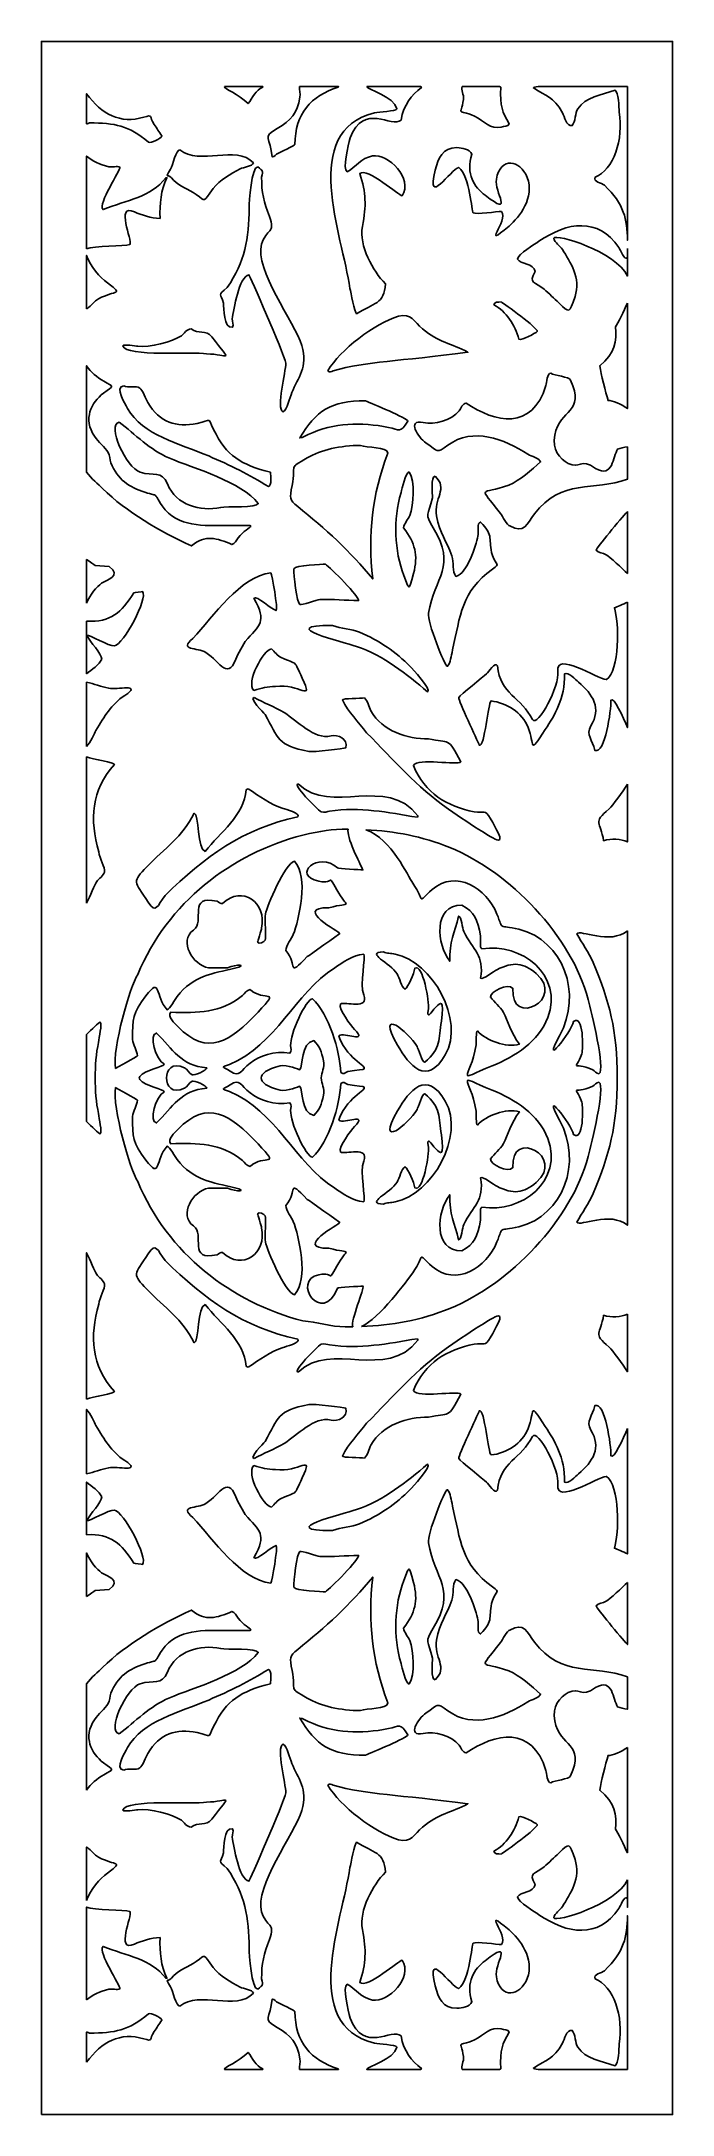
# Model space of a CAD drawing. Header units: centimetres. Extents: x -12.8 to -7.3, y -9 to 9.
import ezdxf

# ---------------------------------------------------------------- set-up
doc = ezdxf.new("R2010")
doc.units = ezdxf.units.CM
doc.header["$MEASUREMENT"] = 0
doc.layers.add('layer 1', color=7, linetype='Continuous')

msp = doc.modelspace()

# ---------------------------------------------------------------- linework, layer by layer
at = {"layer": 'layer 1', "color": 250}
for points, knots in [([(-12.77323, -9.00021), (-12.77323, -9.00021), (-12.77323, 9.00077), (-12.77323, 9.00077), (-12.77323, 9.00077), (-12.77323, 9.00077), (-7.29465, 9.00077), (-7.29465, 9.00077), (-7.29465, 9.00077), (-7.29465, 9.00077), (-7.29465, -9.00021), (-7.29465, -9.00021), (-7.29465, -9.00021), (-7.29465, -9.00021), (-12.77323, -9.00021), (-12.77323, -9.00021)], [0, 0, 0, 0, 0.2, 0.2, 0.2, 0.2, 0.4, 0.4, 0.4, 0.4, 0.6, 0.6, 0.6, 0.6, 1, 1, 1, 1]), ([(-12.38191, 8.28509), (-12.38191, 8.28509), (-12.38191, 8.54608), (-12.38191, 8.54608), (-12.38191, 8.54608), (-12.25045, 8.36995), (-12.08913, 8.28087), (-11.88476, 8.34335), (-11.88476, 8.34335), (-11.8044, 8.3679), (-11.83997, 8.35182), (-11.79494, 8.28084), (-11.79494, 8.28084), (-11.77353, 8.2471), (-11.75033, 8.21464), (-11.72801, 8.18154), (-11.72801, 8.18154), (-11.73466, 8.15389), (-11.82148, 8.11636), (-11.84424, 8.12638), (-11.84424, 8.12638), (-12.01762, 8.27117), (-12.1365, 8.2937), (-12.35665, 8.2937), (-12.35665, 8.2937), (-12.36419, 8.29194), (-12.3728, 8.28684), (-12.38191, 8.28509)], [0, 0, 0, 0, 0.125, 0.125, 0.125, 0.125, 0.25, 0.25, 0.25, 0.25, 0.375, 0.375, 0.375, 0.375, 0.5, 0.5, 0.5, 0.5, 0.625, 0.625, 0.625, 0.625, 0.75, 0.75, 0.75, 0.75, 1, 1, 1, 1]), ([(-11.18337, 8.60945), (-11.18337, 8.60945), (-10.85175, 8.60945), (-10.85175, 8.60945), (-10.85175, 8.60945), (-10.85172, 8.60789), (-10.85204, 8.60625), (-10.85283, 8.60447), (-10.85283, 8.60447), (-10.91446, 8.57833), (-10.94098, 8.51141), (-10.97963, 8.46102), (-10.97963, 8.46102), (-11.0616, 8.54819), (-11.1926, 8.58859), (-11.18337, 8.60945)], [0, 0, 0, 0, 0.2, 0.2, 0.2, 0.2, 0.4, 0.4, 0.4, 0.4, 0.6, 0.6, 0.6, 0.6, 1, 1, 1, 1]), ([(-10.53199, 8.60945), (-10.53199, 8.60945), (-10.19322, 8.60945), (-10.19322, 8.60945), (-10.19322, 8.60945), (-10.19395, 8.60766), (-10.19539, 8.60608), (-10.19776, 8.60447), (-10.19776, 8.60447), (-10.43271, 8.52695), (-10.57285, 8.37654), (-10.57285, 8.10614), (-10.57285, 8.10614), (-10.57572, 8.09639), (-10.70704, 8.03651), (-10.72078, 8.02892), (-10.72078, 8.02892), (-10.73707, 8.01993), (-10.74922, 8.002), (-10.77008, 7.99767), (-10.77008, 7.99767), (-10.78308, 8.17061), (-10.86598, 8.16663), (-10.72605, 8.24589), (-10.72605, 8.24589), (-10.60627, 8.31374), (-10.5527, 8.3778), (-10.52882, 8.51802), (-10.52882, 8.51802), (-10.52379, 8.54767), (-10.54025, 8.58076), (-10.53199, 8.60945)], [0, 0, 0, 0, 0.11111111, 0.11111111, 0.11111111, 0.11111111, 0.22222222, 0.22222222, 0.22222222, 0.22222222, 0.33333333, 0.33333333, 0.33333333, 0.33333333, 0.44444444, 0.44444444, 0.44444444, 0.44444444, 0.55555556, 0.55555556, 0.55555556, 0.55555556, 0.66666667, 0.66666667, 0.66666667, 0.66666667, 0.77777778, 0.77777778, 0.77777778, 0.77777778, 1, 1, 1, 1]), ([(-9.949, 8.60945), (-9.949, 8.60945), (-9.47991, 8.60945), (-9.47991, 8.60945), (-9.47991, 8.60945), (-9.47669, 8.6069), (-9.47467, 8.60403), (-9.47405, 8.60078), (-9.47405, 8.60078), (-9.56305, 8.53633), (-9.6274, 8.45015), (-9.65192, 8.3176), (-9.65192, 8.3176), (-9.73367, 8.24449), (-9.97265, 8.47792), (-10.09389, 8.16314), (-10.09389, 8.16314), (-10.10712, 8.10101), (-10.16381, 7.88914), (-10.11855, 7.86895), (-10.11855, 7.86895), (-10.04307, 7.91195), (-9.99903, 7.98718), (-9.89844, 8.00686), (-9.89844, 8.00686), (-9.76514, 8.03293), (-9.54219, 7.80791), (-9.6431, 7.66115), (-9.6431, 7.66115), (-9.66352, 7.65696), (-9.94552, 7.91137), (-10.00938, 7.85425), (-10.00938, 7.85425), (-9.95428, 7.68166), (-9.95243, 7.57999), (-9.98647, 7.39456), (-9.98647, 7.39456), (-10.01807, 7.2225), (-9.89622, 7.00977), (-9.78748, 6.89623), (-9.78748, 6.89623), (-9.79372, 6.72156), (-9.88989, 6.72862), (-10.03753, 6.63696), (-10.03753, 6.63696), (-10.05598, 6.64769), (-10.08742, 6.82373), (-10.09564, 6.85578), (-10.09564, 6.85578), (-10.1614, 7.32271), (-10.53459, 8.2231), (-9.88081, 8.38012), (-9.88081, 8.38012), (-9.84528, 8.38867), (-9.69738, 8.39575), (-9.68713, 8.41506), (-9.68713, 8.41506), (-9.71208, 8.52233), (-9.94874, 8.58419), (-9.949, 8.60945)], [0, 0, 0, 0, 0.0625, 0.0625, 0.0625, 0.0625, 0.125, 0.125, 0.125, 0.125, 0.1875, 0.1875, 0.1875, 0.1875, 0.25, 0.25, 0.25, 0.25, 0.3125, 0.3125, 0.3125, 0.3125, 0.375, 0.375, 0.375, 0.375, 0.4375, 0.4375, 0.4375, 0.4375, 0.5, 0.5, 0.5, 0.5, 0.5625, 0.5625, 0.5625, 0.5625, 0.625, 0.625, 0.625, 0.625, 0.6875, 0.6875, 0.6875, 0.6875, 0.75, 0.75, 0.75, 0.75, 0.8125, 0.8125, 0.8125, 0.8125, 0.875, 0.875, 0.875, 0.875, 1, 1, 1, 1]), ([(-9.12058, 8.60945), (-9.12058, 8.60945), (-8.79367, 8.60945), (-8.79367, 8.60945), (-8.79367, 8.60945), (-8.79106, 8.60754), (-8.78858, 8.60543), (-8.78553, 8.60262), (-8.78553, 8.60262), (-8.79382, 8.43577), (-8.77249, 8.39072), (-8.71157, 8.2845), (-8.71157, 8.2845), (-8.72395, 8.26253), (-8.75694, 8.26379), (-8.78377, 8.25694), (-8.78377, 8.25694), (-8.8776, 8.23294), (-8.92364, 8.31033), (-9.0127, 8.3507), (-9.0127, 8.3507), (-9.16932, 8.42168), (-9.13525, 8.33977), (-9.10953, 8.49781), (-9.10953, 8.49781), (-9.10268, 8.53987), (-9.13593, 8.58065), (-9.12058, 8.60945)], [0, 0, 0, 0, 0.125, 0.125, 0.125, 0.125, 0.25, 0.25, 0.25, 0.25, 0.375, 0.375, 0.375, 0.375, 0.5, 0.5, 0.5, 0.5, 0.625, 0.625, 0.625, 0.625, 0.75, 0.75, 0.75, 0.75, 1, 1, 1, 1]), ([(-8.46126, 8.60945), (-8.46126, 8.60945), (-7.68599, 8.60945), (-7.68599, 8.60945), (-7.68599, 8.60945), (-7.68599, 8.60945), (-7.68599, 7.27478), (-7.68599, 7.27478), (-7.68599, 7.27478), (-7.68825, 7.45933), (-7.71382, 7.58368), (-7.88569, 7.7531), (-7.88569, 7.7531), (-7.91305, 7.77234), (-7.9832, 7.78236), (-7.96671, 7.82112), (-7.96671, 7.82112), (-7.80824, 7.8853), (-7.71594, 8.15257), (-7.75891, 8.38746), (-7.75891, 8.38746), (-7.75735, 8.42956), (-7.76494, 8.56181), (-7.79236, 8.57687), (-7.79236, 8.57687), (-7.91761, 8.5376), (-8.04972, 8.51641), (-8.1164, 8.4169), (-8.1164, 8.4169), (-8.14208, 8.37856), (-8.1364, 8.30454), (-8.16569, 8.26979), (-8.16569, 8.26979), (-8.22045, 8.26535), (-8.22935, 8.34488), (-8.2502, 8.38196), (-8.2502, 8.38196), (-8.33202, 8.52734), (-8.38682, 8.5211), (-8.50203, 8.59711), (-8.50203, 8.59711), (-8.50177, 8.60244), (-8.48663, 8.60646), (-8.46126, 8.60945)], [0, 0, 0, 0, 0.08333333, 0.08333333, 0.08333333, 0.08333333, 0.16666667, 0.16666667, 0.16666667, 0.16666667, 0.25, 0.25, 0.25, 0.25, 0.33333333, 0.33333333, 0.33333333, 0.33333333, 0.41666667, 0.41666667, 0.41666667, 0.41666667, 0.5, 0.5, 0.5, 0.5, 0.58333333, 0.58333333, 0.58333333, 0.58333333, 0.66666667, 0.66666667, 0.66666667, 0.66666667, 0.75, 0.75, 0.75, 0.75, 0.83333333, 0.83333333, 0.83333333, 0.83333333, 1, 1, 1, 1]), ([(-11.57305, 8.06018), (-11.397, 7.9187), (-11.08471, 8.10836), (-10.93383, 7.94617), (-10.93383, 7.94617), (-10.94121, 7.916), (-11.02042, 7.90921), (-11.0483, 7.8947), (-11.0483, 7.8947), (-11.13363, 7.85033), (-11.22525, 7.79783), (-11.28249, 7.72367), (-11.28249, 7.72367), (-11.37747, 7.60063), (-11.33985, 7.60705), (-11.43042, 7.6722), (-11.43042, 7.6722), (-11.49811, 7.72088), (-11.56881, 7.73579), (-11.62765, 7.79725), (-11.62765, 7.79725), (-11.67431, 7.8694), (-11.70838, 7.79218), (-11.65229, 7.89286), (-11.65229, 7.89286), (-11.63354, 7.92655), (-11.60307, 8.06018), (-11.57305, 8.06018)], [0, 0, 0, 0, 0.125, 0.125, 0.125, 0.125, 0.25, 0.25, 0.25, 0.25, 0.375, 0.375, 0.375, 0.375, 0.5, 0.5, 0.5, 0.5, 0.625, 0.625, 0.625, 0.625, 0.75, 0.75, 0.75, 0.75, 1, 1, 1, 1]), ([(-12.38191, 7.19909), (-12.38191, 7.19909), (-12.38191, 8.0059), (-12.38191, 8.0059), (-12.38191, 8.0059), (-12.32994, 7.96249), (-12.2669, 7.92942), (-12.18937, 7.91307), (-12.18937, 7.91307), (-12.15735, 7.90634), (-12.11678, 7.92227), (-12.09077, 7.90756), (-12.09077, 7.90756), (-12.08441, 7.8875), (-12.28814, 7.58602), (-12.2387, 7.54163), (-12.2387, 7.54163), (-12.02946, 7.62488), (-11.82282, 7.64724), (-11.69456, 7.81746), (-11.69456, 7.81746), (-11.69456, 7.81746), (-11.68398, 7.81746), (-11.68398, 7.81746), (-11.68398, 7.81746), (-11.73758, 7.70764), (-11.74781, 7.5931), (-11.74386, 7.46443), (-11.74386, 7.46443), (-11.82535, 7.46478), (-11.90163, 7.49313), (-11.96572, 7.52142), (-11.96572, 7.52142), (-12.13802, 7.59744), (-11.97825, 7.273), (-12.00623, 7.23641), (-12.00623, 7.23641), (-12.04935, 7.22442), (-12.32039, 7.22516), (-12.38191, 7.19909)], [0, 0, 0, 0, 0.09090909, 0.09090909, 0.09090909, 0.09090909, 0.18181818, 0.18181818, 0.18181818, 0.18181818, 0.27272727, 0.27272727, 0.27272727, 0.27272727, 0.36363636, 0.36363636, 0.36363636, 0.36363636, 0.45454545, 0.45454545, 0.45454545, 0.45454545, 0.54545455, 0.54545455, 0.54545455, 0.54545455, 0.63636364, 0.63636364, 0.63636364, 0.63636364, 0.72727273, 0.72727273, 0.72727273, 0.72727273, 0.81818182, 0.81818182, 0.81818182, 0.81818182, 1, 1, 1, 1]), ([(-9.16589, 8.07857), (-9.12035, 8.07629), (-9.06012, 8.06812), (-9.03557, 8.02157), (-9.03557, 8.02157), (-9.09407, 7.85065), (-9.0146, 7.73694), (-8.92113, 7.66484), (-8.92113, 7.66484), (-8.66498, 7.4673), (-8.84438, 7.69642), (-8.82428, 7.8046), (-8.82428, 7.8046), (-8.78723, 8.00379), (-8.61768, 7.97529), (-8.55661, 7.8193), (-8.55661, 7.8193), (-8.48873, 7.64589), (-8.62313, 7.47436), (-8.71332, 7.39822), (-8.71332, 7.39822), (-8.96919, 7.18227), (-8.71283, 7.4448), (-8.78026, 7.52509), (-8.78026, 7.52509), (-8.81702, 7.52494), (-9.00042, 7.49592), (-9.02499, 7.51408), (-9.02499, 7.51408), (-9.03864, 7.52184), (-9.05485, 7.82666), (-9.15005, 7.90756), (-9.15005, 7.90756), (-9.21921, 7.8908), (-9.43811, 7.54978), (-9.3543, 7.88181), (-9.3543, 7.88181), (-9.32774, 7.98706), (-9.29346, 8.08071), (-9.16589, 8.07857)], [0, 0, 0, 0, 0.09090909, 0.09090909, 0.09090909, 0.09090909, 0.18181818, 0.18181818, 0.18181818, 0.18181818, 0.27272727, 0.27272727, 0.27272727, 0.27272727, 0.36363636, 0.36363636, 0.36363636, 0.36363636, 0.45454545, 0.45454545, 0.45454545, 0.45454545, 0.54545455, 0.54545455, 0.54545455, 0.54545455, 0.63636364, 0.63636364, 0.63636364, 0.63636364, 0.72727273, 0.72727273, 0.72727273, 0.72727273, 0.81818182, 0.81818182, 0.81818182, 0.81818182, 1, 1, 1, 1]), ([(-10.8951, 7.91307), (-10.84861, 7.87059), (-10.84811, 7.88442), (-10.86165, 7.82299), (-10.86165, 7.82299), (-10.86373, 7.68866), (-10.84284, 7.60782), (-10.79471, 7.48097), (-10.79471, 7.48097), (-10.73786, 7.33099), (-10.8204, 7.37901), (-10.86165, 7.24007), (-10.86165, 7.24007), (-10.92668, 7.02105), (-10.57537, 6.56285), (-10.51298, 6.35933), (-10.51298, 6.35933), (-10.45542, 6.17156), (-10.54702, 6.08192), (-10.59927, 5.95295), (-10.59927, 5.95295), (-10.6172, 5.90871), (-10.64095, 5.80306), (-10.67675, 5.78378), (-10.67675, 5.78378), (-10.7371, 5.81662), (-10.65209, 6.13412), (-10.65209, 6.20671), (-10.65209, 6.20671), (-10.67172, 6.30575), (-10.97187, 6.97494), (-10.97258, 6.97529), (-10.97258, 6.97529), (-11.05844, 6.95731), (-11.1051, 6.67472), (-11.11699, 6.591), (-11.11699, 6.591), (-11.12074, 6.56453), (-11.10041, 6.54434), (-11.11345, 6.5193), (-11.11345, 6.5193), (-11.19535, 6.50503), (-11.18929, 6.68919), (-11.19268, 6.72891), (-11.19268, 6.72891), (-11.21676, 6.81503), (-11.24884, 6.79195), (-11.16099, 6.86498), (-11.16099, 6.86498), (-11.00641, 7.08441), (-10.97029, 7.29318), (-10.97082, 7.5545), (-10.97082, 7.5545), (-10.97091, 7.60339), (-10.95128, 7.91307), (-10.8951, 7.91307)], [0, 0, 0, 0, 0.06666667, 0.06666667, 0.06666667, 0.06666667, 0.13333333, 0.13333333, 0.13333333, 0.13333333, 0.2, 0.2, 0.2, 0.2, 0.26666667, 0.26666667, 0.26666667, 0.26666667, 0.33333333, 0.33333333, 0.33333333, 0.33333333, 0.4, 0.4, 0.4, 0.4, 0.46666667, 0.46666667, 0.46666667, 0.46666667, 0.53333333, 0.53333333, 0.53333333, 0.53333333, 0.6, 0.6, 0.6, 0.6, 0.66666667, 0.66666667, 0.66666667, 0.66666667, 0.73333333, 0.73333333, 0.73333333, 0.73333333, 0.8, 0.8, 0.8, 0.8, 0.86666667, 0.86666667, 0.86666667, 0.86666667, 1, 1, 1, 1]), ([(-7.68599, 7.20196), (-7.68599, 7.20196), (-7.68599, 6.96308), (-7.68599, 6.96308), (-7.68599, 6.96308), (-7.78396, 7.17683), (-8.31178, 7.33656), (-8.32592, 7.29157), (-8.32592, 7.29157), (-8.31719, 7.25457), (-8.26945, 7.22489), (-8.2502, 7.19411), (-8.2502, 7.19411), (-8.18424, 7.0886), (-8.08816, 6.94705), (-8.14103, 6.78592), (-8.14103, 6.78592), (-8.18966, 6.63773), (-8.18904, 6.64059), (-8.28014, 6.72891), (-8.28014, 6.72891), (-8.32279, 6.77024), (-8.36591, 6.81117), (-8.41046, 6.85027), (-8.41046, 6.85027), (-8.48334, 6.91427), (-8.55128, 6.89406), (-8.48794, 7.00473), (-8.48794, 7.00473), (-8.49712, 7.075), (-8.61481, 7.06558), (-8.64114, 7.11136), (-8.64114, 7.11136), (-8.63303, 7.15647), (-8.49404, 7.23905), (-8.45446, 7.26582), (-8.45446, 7.26582), (-8.20533, 7.43461), (-7.94184, 7.47599), (-7.76067, 7.2125), (-7.76067, 7.2125), (-7.74585, 7.19092), (-7.71433, 7.09542), (-7.68673, 7.12425), (-7.68673, 7.12425), (-7.6865, 7.1514), (-7.6862, 7.17724), (-7.68599, 7.20196)], [0, 0, 0, 0, 0.07692308, 0.07692308, 0.07692308, 0.07692308, 0.15384615, 0.15384615, 0.15384615, 0.15384615, 0.23076923, 0.23076923, 0.23076923, 0.23076923, 0.30769231, 0.30769231, 0.30769231, 0.30769231, 0.38461538, 0.38461538, 0.38461538, 0.38461538, 0.46153846, 0.46153846, 0.46153846, 0.46153846, 0.53846154, 0.53846154, 0.53846154, 0.53846154, 0.61538462, 0.61538462, 0.61538462, 0.61538462, 0.69230769, 0.69230769, 0.69230769, 0.69230769, 0.76923077, 0.76923077, 0.76923077, 0.76923077, 0.84615385, 0.84615385, 0.84615385, 0.84615385, 1, 1, 1, 1]), ([(-12.38191, 6.67777), (-12.38191, 6.67777), (-12.38191, 7.14294), (-12.38191, 7.14294), (-12.38191, 7.14294), (-12.34893, 7.04457), (-12.26641, 6.95312), (-12.19994, 6.90359), (-12.19994, 6.90359), (-12.03866, 6.78342), (-12.15641, 6.85168), (-12.3056, 6.74731), (-12.3056, 6.74731), (-12.32259, 6.73199), (-12.35484, 6.69365), (-12.38191, 6.67777)], [0, 0, 0, 0, 0.2, 0.2, 0.2, 0.2, 0.4, 0.4, 0.4, 0.4, 0.6, 0.6, 0.6, 0.6, 1, 1, 1, 1]), ([(-8.78377, 6.73993), (-8.75447, 6.72185), (-8.4595, 6.51126), (-8.46855, 6.48254), (-8.46855, 6.48254), (-8.48844, 6.46727), (-8.59834, 6.40291), (-8.62881, 6.41448), (-8.62881, 6.41448), (-8.65778, 6.54115), (-8.74188, 6.65574), (-8.8454, 6.71421), (-8.8454, 6.71421), (-8.844, 6.74154), (-8.8053, 6.73644), (-8.78377, 6.73993)], [0, 0, 0, 0, 0.2, 0.2, 0.2, 0.2, 0.4, 0.4, 0.4, 0.4, 0.6, 0.6, 0.6, 0.6, 1, 1, 1, 1]), ([(-7.68599, 6.72771), (-7.68599, 6.72771), (-7.68599, 5.81228), (-7.68599, 5.81228), (-7.68599, 5.81228), (-7.73301, 5.84803), (-7.81934, 5.88479), (-7.85402, 5.88308), (-7.85402, 5.88308), (-7.87423, 5.95749), (-7.91656, 6.1104), (-7.92619, 6.18463), (-7.92619, 6.18463), (-7.79385, 6.28644), (-7.77657, 6.40458), (-7.78884, 6.52299), (-7.78884, 6.52299), (-7.76898, 6.55371), (-7.71798, 6.66115), (-7.68599, 6.72771)], [0, 0, 0, 0, 0.16666667, 0.16666667, 0.16666667, 0.16666667, 0.33333333, 0.33333333, 0.33333333, 0.33333333, 0.5, 0.5, 0.5, 0.5, 0.66666667, 0.66666667, 0.66666667, 0.66666667, 1, 1, 1, 1]), ([(-11.47442, 6.50456), (-11.41317, 6.45757), (-11.34371, 6.4997), (-11.29483, 6.43654), (-11.29483, 6.43654), (-11.10774, 6.19479), (-11.14842, 6.28762), (-11.34061, 6.28762), (-11.34061, 6.28762), (-11.45696, 6.31058), (-12.03717, 6.25824), (-12.06786, 6.35749), (-12.06786, 6.35749), (-12.05732, 6.37471), (-11.95796, 6.35749), (-11.93581, 6.35379), (-11.93581, 6.35379), (-11.83964, 6.33777), (-11.63407, 6.39553), (-11.55896, 6.44574), (-11.55896, 6.44574), (-11.53257, 6.4634), (-11.51393, 6.50301), (-11.47442, 6.50456)], [0, 0, 0, 0, 0.14285714, 0.14285714, 0.14285714, 0.14285714, 0.28571429, 0.28571429, 0.28571429, 0.28571429, 0.42857143, 0.42857143, 0.42857143, 0.42857143, 0.57142857, 0.57142857, 0.57142857, 0.57142857, 0.71428571, 0.71428571, 0.71428571, 0.71428571, 1, 1, 1, 1]), ([(-9.67304, 6.61491), (-9.56002, 6.6451), (-9.53841, 6.56566), (-9.46524, 6.50456), (-9.46524, 6.50456), (-9.32692, 6.38912), (-9.21458, 6.37878), (-9.07081, 6.30232), (-9.07081, 6.30232), (-9.67793, 6.22086), (-9.94321, 6.22557), (-10.24002, 6.14051), (-10.24002, 6.14051), (-10.25438, 6.13295), (-10.27685, 6.12589), (-10.28757, 6.14051), (-10.28757, 6.14051), (-10.18142, 6.32204), (-9.88034, 6.55357), (-9.67304, 6.61491)], [0, 0, 0, 0, 0.16666667, 0.16666667, 0.16666667, 0.16666667, 0.33333333, 0.33333333, 0.33333333, 0.33333333, 0.5, 0.5, 0.5, 0.5, 0.66666667, 0.66666667, 0.66666667, 0.66666667, 1, 1, 1, 1]), ([(-12.38191, 5.26), (-12.38191, 5.26), (-12.38191, 6.18518), (-12.38191, 6.18518), (-12.38191, 6.18518), (-12.34476, 6.12727), (-12.28978, 6.08576), (-12.23164, 6.0504), (-12.23164, 6.0504), (-12.14414, 5.99721), (-12.14136, 6.0176), (-12.23339, 5.94745), (-12.23339, 5.94745), (-12.34386, 5.8632), (-12.41275, 5.72303), (-12.31263, 5.57232), (-12.31263, 5.57232), (-12.27997, 5.52314), (-12.22194, 5.47879), (-12.19467, 5.43259), (-12.19467, 5.43259), (-12.17935, 5.40664), (-12.18178, 5.37362), (-12.17001, 5.34246), (-12.17001, 5.34246), (-12.11526, 5.19784), (-12.01115, 5.13137), (-11.87593, 5.08688), (-11.87593, 5.08688), (-11.73999, 5.04215), (-11.81457, 5.0962), (-11.72449, 4.96737), (-11.72449, 4.96737), (-11.59192, 4.77776), (-11.36082, 4.79771), (-11.16099, 4.7982), (-11.16099, 4.7982), (-10.83587, 4.79902), (-10.97278, 4.81165), (-11.0659, 4.68973), (-11.0659, 4.68973), (-11.08031, 4.67086), (-11.09236, 4.63633), (-11.12048, 4.63273), (-11.12048, 4.63273), (-11.25048, 4.68876), (-11.35121, 4.72257), (-11.47093, 4.61983), (-11.47093, 4.61983), (-11.74878, 4.74896), (-12.03435, 4.9142), (-12.24221, 5.11814), (-12.24221, 5.11814), (-12.27833, 5.15358), (-12.34233, 5.20739), (-12.38191, 5.26)], [0, 0, 0, 0, 0.06666667, 0.06666667, 0.06666667, 0.06666667, 0.13333333, 0.13333333, 0.13333333, 0.13333333, 0.2, 0.2, 0.2, 0.2, 0.26666667, 0.26666667, 0.26666667, 0.26666667, 0.33333333, 0.33333333, 0.33333333, 0.33333333, 0.4, 0.4, 0.4, 0.4, 0.46666667, 0.46666667, 0.46666667, 0.46666667, 0.53333333, 0.53333333, 0.53333333, 0.53333333, 0.6, 0.6, 0.6, 0.6, 0.66666667, 0.66666667, 0.66666667, 0.66666667, 0.73333333, 0.73333333, 0.73333333, 0.73333333, 0.8, 0.8, 0.8, 0.8, 0.86666667, 0.86666667, 0.86666667, 0.86666667, 1, 1, 1, 1]), ([(-12.05732, 6.00995), (-12.02328, 5.98883), (-11.95259, 6.01561), (-11.91817, 5.99156), (-11.91817, 5.99156), (-11.89714, 5.97685), (-11.86551, 5.8914), (-11.84952, 5.86469), (-11.84952, 5.86469), (-11.74499, 5.69005), (-11.6061, 5.64868), (-11.42161, 5.68448), (-11.42161, 5.68448), (-11.28789, 5.71043), (-11.33593, 5.74655), (-11.27898, 5.63117), (-11.27898, 5.63117), (-11.16515, 5.40046), (-11.04192, 5.32638), (-10.78593, 5.25974), (-10.78593, 5.25974), (-10.78303, 5.23147), (-10.77067, 5.14146), (-10.80353, 5.13653), (-10.80353, 5.13653), (-10.96464, 5.23663), (-11.13791, 5.32395), (-11.32125, 5.40134), (-11.32125, 5.40134), (-11.5754, 5.50861), (-11.89717, 5.58105), (-12.02559, 5.81504), (-12.02559, 5.81504), (-12.04906, 5.85775), (-12.14285, 6.00353), (-12.05732, 6.00995)], [0, 0, 0, 0, 0.1, 0.1, 0.1, 0.1, 0.2, 0.2, 0.2, 0.2, 0.3, 0.3, 0.3, 0.3, 0.4, 0.4, 0.4, 0.4, 0.5, 0.5, 0.5, 0.5, 0.6, 0.6, 0.6, 0.6, 0.7, 0.7, 0.7, 0.7, 0.8, 0.8, 0.8, 0.8, 1, 1, 1, 1]), ([(-7.68599, 5.4814), (-7.68599, 5.4814), (-7.68599, 5.19925), (-7.68599, 5.19925), (-7.68599, 5.19925), (-7.97631, 5.09758), (-8.26236, 5.20361), (-8.49322, 4.89932), (-8.49322, 4.89932), (-8.55745, 4.81463), (-8.58402, 4.7204), (-8.70629, 4.79454), (-8.70629, 4.79454), (-8.72837, 4.79454), (-8.77225, 4.88122), (-8.78728, 4.90117), (-8.78728, 4.90117), (-8.98346, 5.16163), (-8.96667, 5.05478), (-8.71687, 5.14939), (-8.71687, 5.14939), (-8.6168, 5.1873), (-8.51782, 5.28294), (-8.4404, 5.34984), (-8.4404, 5.34984), (-8.44611, 5.37963), (-8.52385, 5.39946), (-8.54958, 5.41605), (-8.54958, 5.41605), (-8.75694, 5.54959), (-9.02544, 5.65554), (-9.24513, 5.4951), (-9.24513, 5.4951), (-9.34924, 5.41906), (-9.32144, 5.43898), (-9.4353, 5.51531), (-9.4353, 5.51531), (-9.50496, 5.56201), (-9.60406, 5.72239), (-9.45821, 5.69183), (-9.45821, 5.69183), (-9.3633, 5.67197), (-9.21323, 5.70739), (-9.14829, 5.79298), (-9.14829, 5.79298), (-9.13306, 5.81305), (-9.11574, 5.85731), (-9.08666, 5.861), (-9.08666, 5.861), (-8.83468, 5.68964), (-8.51264, 5.61977), (-8.39462, 6.01364), (-8.39462, 6.01364), (-8.38744, 6.03755), (-8.38272, 6.12027), (-8.35235, 6.12027), (-8.35235, 6.12027), (-8.31875, 6.0983), (-8.1937, 6.09045), (-8.17978, 6.0596), (-8.17978, 6.0596), (-8.05093, 5.7742), (-8.27138, 5.81266), (-8.31711, 5.58337), (-8.31711, 5.58337), (-8.34256, 5.45573), (-8.27358, 5.37635), (-8.2009, 5.33696), (-8.2009, 5.33696), (-8.09891, 5.28165), (-8.09674, 5.3929), (-7.96317, 5.29284), (-7.96317, 5.29284), (-7.8102, 5.20654), (-7.81319, 5.3953), (-7.77123, 5.46201), (-7.77123, 5.46201), (-7.75053, 5.46455), (-7.71263, 5.47811), (-7.68599, 5.4814)], [0, 0, 0, 0, 0.04761905, 0.04761905, 0.04761905, 0.04761905, 0.0952381, 0.0952381, 0.0952381, 0.0952381, 0.14285714, 0.14285714, 0.14285714, 0.14285714, 0.19047619, 0.19047619, 0.19047619, 0.19047619, 0.23809524, 0.23809524, 0.23809524, 0.23809524, 0.28571429, 0.28571429, 0.28571429, 0.28571429, 0.33333333, 0.33333333, 0.33333333, 0.33333333, 0.38095238, 0.38095238, 0.38095238, 0.38095238, 0.42857143, 0.42857143, 0.42857143, 0.42857143, 0.47619048, 0.47619048, 0.47619048, 0.47619048, 0.52380952, 0.52380952, 0.52380952, 0.52380952, 0.57142857, 0.57142857, 0.57142857, 0.57142857, 0.61904762, 0.61904762, 0.61904762, 0.61904762, 0.66666667, 0.66666667, 0.66666667, 0.66666667, 0.71428571, 0.71428571, 0.71428571, 0.71428571, 0.76190476, 0.76190476, 0.76190476, 0.76190476, 0.80952381, 0.80952381, 0.80952381, 0.80952381, 0.85714286, 0.85714286, 0.85714286, 0.85714286, 0.9047619, 0.9047619, 0.9047619, 0.9047619, 1, 1, 1, 1]), ([(-9.96005, 5.88124), (-9.9022, 5.85327), (-9.59544, 5.73132), (-9.59205, 5.70288), (-9.59205, 5.70288), (-9.65971, 5.59438), (-9.66519, 5.63008), (-9.76109, 5.64956), (-9.76109, 5.64956), (-9.99676, 5.6974), (-10.23414, 5.68978), (-10.45664, 5.58887), (-10.45664, 5.58887), (-10.47935, 5.57859), (-10.50237, 5.56063), (-10.53059, 5.55762), (-10.53059, 5.55762), (-10.39091, 5.79277), (-10.2627, 5.88056), (-9.96005, 5.88124)], [0, 0, 0, 0, 0.16666667, 0.16666667, 0.16666667, 0.16666667, 0.33333333, 0.33333333, 0.33333333, 0.33333333, 0.5, 0.5, 0.5, 0.5, 0.66666667, 0.66666667, 0.66666667, 0.66666667, 1, 1, 1, 1]), ([(-12.09958, 5.69553), (-12.20841, 5.67262), (-12.03839, 5.29987), (-11.91642, 5.25974), (-11.91642, 5.25974), (-11.79831, 5.22086), (-11.73228, 5.28256), (-11.68047, 5.15859), (-11.68047, 5.15859), (-11.60349, 4.97445), (-11.39527, 4.91681), (-11.21735, 4.95451), (-11.21735, 4.95451), (-11.1667, 4.96523), (-10.89759, 4.95014), (-10.89159, 4.9876), (-10.89159, 4.9876), (-11.03365, 5.17848), (-11.44572, 5.29105), (-11.66814, 5.38476), (-11.66814, 5.38476), (-11.82684, 5.45166), (-11.96074, 5.58984), (-12.09958, 5.69553)], [0, 0, 0, 0, 0.14285714, 0.14285714, 0.14285714, 0.14285714, 0.28571429, 0.28571429, 0.28571429, 0.28571429, 0.42857143, 0.42857143, 0.42857143, 0.42857143, 0.57142857, 0.57142857, 0.57142857, 0.57142857, 0.71428571, 0.71428571, 0.71428571, 0.71428571, 1, 1, 1, 1]), ([(-10.00232, 5.49326), (-9.95208, 5.46734), (-9.76965, 5.48822), (-9.76636, 5.42521), (-9.76636, 5.42521), (-9.90483, 5.06148), (-9.94019, 4.72878), (-9.89734, 4.33341), (-9.89734, 4.33341), (-10.09031, 4.57352), (-10.31288, 4.77201), (-10.54821, 4.96186), (-10.54821, 4.96186), (-10.6262, 5.02478), (-10.61805, 5.03099), (-10.59751, 5.14389), (-10.59751, 5.14389), (-10.56163, 5.34088), (-10.63354, 5.2866), (-10.4672, 5.38476), (-10.4672, 5.38476), (-10.34893, 5.45456), (-10.17781, 5.49326), (-10.00232, 5.49326)], [0, 0, 0, 0, 0.14285714, 0.14285714, 0.14285714, 0.14285714, 0.28571429, 0.28571429, 0.28571429, 0.28571429, 0.42857143, 0.42857143, 0.42857143, 0.42857143, 0.57142857, 0.57142857, 0.57142857, 0.57142857, 0.71428571, 0.71428571, 0.71428571, 0.71428571, 1, 1, 1, 1]), ([(-9.57971, 5.26343), (-9.52707, 5.18015), (-9.54221, 4.97475), (-9.57616, 4.88461), (-9.57616, 4.88461), (-9.58926, 4.84988), (-9.62567, 4.81616), (-9.62901, 4.77614), (-9.62901, 4.77614), (-9.52854, 4.64656), (-9.50235, 4.54043), (-9.54272, 4.38081), (-9.54272, 4.38081), (-9.58742, 4.20409), (-9.58314, 4.25196), (-9.62726, 4.36426), (-9.62726, 4.36426), (-9.70951, 4.57368), (-9.71932, 4.85231), (-9.65192, 5.08322), (-9.65192, 5.08322), (-9.64143, 5.11908), (-9.61653, 5.25569), (-9.57971, 5.26343)], [0, 0, 0, 0, 0.14285714, 0.14285714, 0.14285714, 0.14285714, 0.28571429, 0.28571429, 0.28571429, 0.28571429, 0.42857143, 0.42857143, 0.42857143, 0.42857143, 0.57142857, 0.57142857, 0.57142857, 0.57142857, 0.71428571, 0.71428571, 0.71428571, 0.71428571, 1, 1, 1, 1]), ([(-9.35606, 5.22479), (-9.23769, 5.11963), (-9.3715, 5.03137), (-9.34373, 4.88096), (-9.34373, 4.88096), (-9.31584, 4.72981), (-9.25556, 4.66128), (-9.20992, 4.53527), (-9.20992, 4.53527), (-9.18895, 4.47742), (-9.21016, 4.39686), (-9.17468, 4.35506), (-9.17468, 4.35506), (-9.07687, 4.3819), (-9.0013, 4.62154), (-8.98451, 4.70625), (-8.98451, 4.70625), (-8.97848, 4.73668), (-8.99415, 4.82275), (-8.96163, 4.82761), (-8.96163, 4.82761), (-8.8362, 4.70139), (-8.90217, 4.68294), (-8.85774, 4.53709), (-8.85774, 4.53709), (-8.83031, 4.44713), (-8.78289, 4.47358), (-8.85774, 4.41942), (-8.85774, 4.41942), (-9.13042, 4.22207), (-9.13631, 4.01515), (-9.20462, 3.71701), (-9.20462, 3.71701), (-9.21768, 3.66), (-9.21958, 3.6103), (-9.2504, 3.57359), (-9.2504, 3.57359), (-9.27211, 3.5742), (-9.42634, 3.96547), (-9.41417, 4.03513), (-9.41417, 4.03513), (-9.35828, 4.35553), (-9.16654, 4.43893), (-9.37191, 4.77614), (-9.37191, 4.77614), (-9.4498, 4.904), (-9.4145, 4.88145), (-9.37896, 5.03723), (-9.37896, 5.03723), (-9.37826, 5.07203), (-9.39737, 5.22479), (-9.35606, 5.22479)], [0, 0, 0, 0, 0.07142857, 0.07142857, 0.07142857, 0.07142857, 0.14285714, 0.14285714, 0.14285714, 0.14285714, 0.21428571, 0.21428571, 0.21428571, 0.21428571, 0.28571429, 0.28571429, 0.28571429, 0.28571429, 0.35714286, 0.35714286, 0.35714286, 0.35714286, 0.42857143, 0.42857143, 0.42857143, 0.42857143, 0.5, 0.5, 0.5, 0.5, 0.57142857, 0.57142857, 0.57142857, 0.57142857, 0.64285714, 0.64285714, 0.64285714, 0.64285714, 0.71428571, 0.71428571, 0.71428571, 0.71428571, 0.78571429, 0.78571429, 0.78571429, 0.78571429, 0.85714286, 0.85714286, 0.85714286, 0.85714286, 1, 1, 1, 1]), ([(-7.68599, 4.92052), (-7.68599, 4.92052), (-7.68599, 4.38154), (-7.68599, 4.38154), (-7.68599, 4.38154), (-7.73015, 4.42288), (-7.83985, 4.52546), (-7.87163, 4.54447), (-7.87163, 4.54447), (-7.89969, 4.56125), (-7.93636, 4.5602), (-7.95789, 4.58308), (-7.95789, 4.58308), (-7.95508, 4.60285), (-7.74494, 4.85486), (-7.68599, 4.92052)], [0, 0, 0, 0, 0.2, 0.2, 0.2, 0.2, 0.4, 0.4, 0.4, 0.4, 0.6, 0.6, 0.6, 0.6, 1, 1, 1, 1]), ([(-12.38191, 4.12365), (-12.38191, 4.12365), (-12.38191, 4.50226), (-12.38191, 4.50226), (-12.38191, 4.50226), (-12.35387, 4.48524), (-12.31611, 4.45612), (-12.30736, 4.45067), (-12.30736, 4.45067), (-12.30736, 4.45067), (-12.18409, 4.44148), (-12.18409, 4.44148), (-12.18409, 4.44148), (-12.07173, 4.35922), (-12.20498, 4.32691), (-12.251, 4.29621), (-12.251, 4.29621), (-12.29286, 4.2683), (-12.35197, 4.1958), (-12.38191, 4.12365)], [0, 0, 0, 0, 0.16666667, 0.16666667, 0.16666667, 0.16666667, 0.33333333, 0.33333333, 0.33333333, 0.33333333, 0.5, 0.5, 0.5, 0.5, 0.66666667, 0.66666667, 0.66666667, 0.66666667, 1, 1, 1, 1]), ([(-10.78241, 4.38632), (-10.77271, 4.37477), (-10.71729, 4.06922), (-10.7366, 4.05903), (-10.7366, 4.05903), (-10.76981, 4.06744), (-10.90983, 4.19483), (-10.92855, 4.16565), (-10.92855, 4.16565), (-10.81161, 3.95697), (-10.87893, 3.93627), (-11.00428, 3.79056), (-11.00428, 3.79056), (-11.00428, 3.79056), (-11.06942, 3.6784), (-11.06942, 3.6784), (-11.06942, 3.6784), (-11.15197, 3.42889), (-11.21882, 3.61346), (-11.34588, 3.69495), (-11.34588, 3.69495), (-11.4192, 3.74197), (-11.58767, 3.70901), (-11.46036, 3.81631), (-11.46036, 3.81631), (-11.27813, 4.01228), (-11.04886, 4.35345), (-10.78241, 4.38632)], [0, 0, 0, 0, 0.125, 0.125, 0.125, 0.125, 0.25, 0.25, 0.25, 0.25, 0.375, 0.375, 0.375, 0.375, 0.5, 0.5, 0.5, 0.5, 0.625, 0.625, 0.625, 0.625, 0.75, 0.75, 0.75, 0.75, 1, 1, 1, 1]), ([(-10.30872, 4.46172), (-10.26683, 4.43673), (-10.00621, 4.16937), (-10.01992, 4.14544), (-10.01992, 4.14544), (-10.13346, 4.1496), (-10.24237, 4.15649), (-10.35626, 4.15649), (-10.35626, 4.15649), (-10.38274, 4.15098), (-10.51564, 4.1064), (-10.52882, 4.11049), (-10.52882, 4.11049), (-10.55896, 4.12602), (-10.58088, 4.37659), (-10.58342, 4.42127), (-10.58342, 4.42127), (-10.56761, 4.45398), (-10.33484, 4.46172), (-10.30872, 4.46172)], [0, 0, 0, 0, 0.16666667, 0.16666667, 0.16666667, 0.16666667, 0.33333333, 0.33333333, 0.33333333, 0.33333333, 0.5, 0.5, 0.5, 0.5, 0.66666667, 0.66666667, 0.66666667, 0.66666667, 1, 1, 1, 1]), ([(-12.38191, 3.50833), (-12.38191, 3.50833), (-12.38191, 3.96602), (-12.38191, 3.96602), (-12.38191, 3.96602), (-12.16757, 3.9585), (-12.08297, 4.03805), (-11.97102, 4.21349), (-11.97102, 4.21349), (-11.96484, 4.21718), (-11.90215, 4.22392), (-11.8953, 4.22451), (-11.8953, 4.22451), (-11.84562, 4.16612), (-12.06037, 3.76458), (-12.14007, 3.75195), (-12.14007, 3.75195), (-12.18084, 3.74548), (-12.36712, 3.85603), (-12.37602, 3.84206), (-12.37602, 3.84206), (-12.35259, 3.7876), (-12.2529, 3.68499), (-12.24924, 3.6361), (-12.24924, 3.6361), (-12.27183, 3.58927), (-12.33768, 3.54649), (-12.38191, 3.50833)], [0, 0, 0, 0, 0.125, 0.125, 0.125, 0.125, 0.25, 0.25, 0.25, 0.25, 0.375, 0.375, 0.375, 0.375, 0.5, 0.5, 0.5, 0.5, 0.625, 0.625, 0.625, 0.625, 0.75, 0.75, 0.75, 0.75, 1, 1, 1, 1]), ([(-7.68599, 4.13279), (-7.68599, 4.13279), (-7.68599, 3.04248), (-7.68599, 3.04248), (-7.68599, 3.04248), (-7.71945, 3.1318), (-7.80817, 3.31819), (-7.82936, 3.28122), (-7.82936, 3.28122), (-7.82936, 3.19358), (-7.87631, 2.80847), (-7.97023, 2.84543), (-7.97023, 2.84543), (-7.98446, 2.937), (-8.05266, 2.97886), (-8.00367, 3.05689), (-8.00367, 3.05689), (-7.91002, 3.20608), (-7.9846, 3.3352), (-8.1111, 3.43753), (-8.1111, 3.43753), (-8.1379, 3.45917), (-8.19909, 3.53252), (-8.2326, 3.50924), (-8.2326, 3.50924), (-8.22826, 3.29057), (-8.31679, 3.15461), (-8.39989, 3.02565), (-8.39989, 3.02565), (-8.54841, 2.7952), (-8.48862, 2.89842), (-8.54782, 3.04401), (-8.54782, 3.04401), (-8.60187, 3.17706), (-8.73699, 3.25952), (-8.87004, 3.27387), (-8.87004, 3.27387), (-8.89412, 3.2618), (-8.92567, 2.87007), (-8.97218, 2.88957), (-8.97218, 2.88957), (-8.98855, 2.93586), (-9.15746, 3.27841), (-9.15005, 3.30328), (-9.15005, 3.30328), (-9.13841, 3.32622), (-8.93551, 3.48715), (-8.91055, 3.50924), (-8.91055, 3.50924), (-8.89353, 3.52432), (-8.83113, 3.61799), (-8.8137, 3.5791), (-8.8137, 3.5791), (-8.79411, 3.33239), (-8.60376, 3.30609), (-8.51082, 3.11206), (-8.51082, 3.11206), (-8.46348, 3.04269), (-8.27331, 3.40642), (-8.29071, 3.5313), (-8.29071, 3.5313), (-8.31538, 3.70822), (-7.95177, 3.4684), (-7.86808, 3.45959), (-7.86808, 3.45959), (-7.75419, 3.53314), (-7.75744, 3.96292), (-7.79941, 4.08293), (-7.79941, 4.08293), (-7.78111, 4.08768), (-7.72092, 4.11591), (-7.68599, 4.13279)], [0, 0, 0, 0, 0.05263158, 0.05263158, 0.05263158, 0.05263158, 0.10526316, 0.10526316, 0.10526316, 0.10526316, 0.15789474, 0.15789474, 0.15789474, 0.15789474, 0.21052632, 0.21052632, 0.21052632, 0.21052632, 0.26315789, 0.26315789, 0.26315789, 0.26315789, 0.31578947, 0.31578947, 0.31578947, 0.31578947, 0.36842105, 0.36842105, 0.36842105, 0.36842105, 0.42105263, 0.42105263, 0.42105263, 0.42105263, 0.47368421, 0.47368421, 0.47368421, 0.47368421, 0.52631579, 0.52631579, 0.52631579, 0.52631579, 0.57894737, 0.57894737, 0.57894737, 0.57894737, 0.63157895, 0.63157895, 0.63157895, 0.63157895, 0.68421053, 0.68421053, 0.68421053, 0.68421053, 0.73684211, 0.73684211, 0.73684211, 0.73684211, 0.78947368, 0.78947368, 0.78947368, 0.78947368, 0.84210526, 0.84210526, 0.84210526, 0.84210526, 0.89473684, 0.89473684, 0.89473684, 0.89473684, 1, 1, 1, 1]), ([(-10.24533, 3.93029), (-10.17251, 3.89962), (-10.08173, 3.9017), (-10.01113, 3.87146), (-10.01113, 3.87146), (-9.83937, 3.79786), (-9.695, 3.69853), (-9.57265, 3.57359), (-9.57265, 3.57359), (-9.56293, 3.56366), (-9.37753, 3.36611), (-9.42121, 3.35478), (-9.42121, 3.35478), (-9.60198, 3.50452), (-9.7975, 3.66648), (-10.03931, 3.74827), (-10.03931, 3.74827), (-10.15153, 3.78622), (-10.76264, 3.9295), (-10.24533, 3.93029)], [0, 0, 0, 0, 0.16666667, 0.16666667, 0.16666667, 0.16666667, 0.33333333, 0.33333333, 0.33333333, 0.33333333, 0.5, 0.5, 0.5, 0.5, 0.66666667, 0.66666667, 0.66666667, 0.66666667, 1, 1, 1, 1]), ([(-10.7771, 3.7262), (-10.74969, 3.70362), (-10.72558, 3.66549), (-10.6926, 3.65081), (-10.6926, 3.65081), (-10.54821, 3.58663), (-10.58419, 3.63551), (-10.50946, 3.47244), (-10.50946, 3.47244), (-10.40808, 3.25125), (-10.53193, 3.43307), (-10.7419, 3.39889), (-10.7419, 3.39889), (-10.81105, 3.40118), (-10.86133, 3.38384), (-10.92855, 3.36579), (-10.92855, 3.36579), (-11.00372, 3.42985), (-10.84317, 3.72157), (-10.7771, 3.7262)], [0, 0, 0, 0, 0.16666667, 0.16666667, 0.16666667, 0.16666667, 0.33333333, 0.33333333, 0.33333333, 0.33333333, 0.5, 0.5, 0.5, 0.5, 0.66666667, 0.66666667, 0.66666667, 0.66666667, 1, 1, 1, 1]), ([(-12.38191, 2.87874), (-12.38191, 2.87874), (-12.38191, 3.43705), (-12.38191, 3.43705), (-12.38191, 3.43705), (-12.31623, 3.42343), (-12.25487, 3.39733), (-12.18937, 3.38419), (-12.18937, 3.38419), (-12.12215, 3.37071), (-11.89097, 3.4281), (-12.05026, 3.32167), (-12.05026, 3.32167), (-12.16696, 3.2437), (-12.22651, 3.14108), (-12.3003, 3.01826), (-12.3003, 3.01826), (-12.31301, 2.99711), (-12.34843, 2.90938), (-12.38191, 2.87874)], [0, 0, 0, 0, 0.16666667, 0.16666667, 0.16666667, 0.16666667, 0.33333333, 0.33333333, 0.33333333, 0.33333333, 0.5, 0.5, 0.5, 0.5, 0.66666667, 0.66666667, 0.66666667, 0.66666667, 1, 1, 1, 1]), ([(-10.9268, 3.30328), (-10.84076, 3.25779), (-10.75462, 3.22592), (-10.66618, 3.17272), (-10.66618, 3.17272), (-10.55115, 3.10356), (-10.41066, 2.93747), (-10.25942, 2.97048), (-10.25942, 2.97048), (-10.19729, 2.98402), (-10.11342, 2.94591), (-10.13088, 2.86749), (-10.13088, 2.86749), (-10.14494, 2.86017), (-10.41276, 2.82835), (-10.45311, 2.83623), (-10.45311, 2.83623), (-10.73088, 2.89051), (-10.71126, 2.94632), (-10.83171, 3.15802), (-10.83171, 3.15802), (-10.84612, 3.17536), (-10.97395, 3.29771), (-10.9268, 3.30328)], [0, 0, 0, 0, 0.14285714, 0.14285714, 0.14285714, 0.14285714, 0.28571429, 0.28571429, 0.28571429, 0.28571429, 0.42857143, 0.42857143, 0.42857143, 0.42857143, 0.57142857, 0.57142857, 0.57142857, 0.57142857, 0.71428571, 0.71428571, 0.71428571, 0.71428571, 1, 1, 1, 1]), ([(-9.96886, 3.30146), (-9.93931, 3.27527), (-9.9329, 3.22304), (-9.91251, 3.18746), (-9.91251, 3.18746), (-9.81127, 3.01047), (-9.59878, 2.94474), (-9.41242, 2.94474), (-9.41242, 2.94474), (-9.23101, 2.90721), (-9.24584, 2.96439), (-9.13241, 2.74616), (-9.13241, 2.74616), (-9.15462, 2.71148), (-9.51014, 2.78275), (-9.54447, 2.71487), (-9.54447, 2.71487), (-9.4455, 2.47344), (-9.24979, 2.35701), (-9.01621, 2.31219), (-9.01621, 2.31219), (-8.92684, 2.29502), (-8.92417, 2.33703), (-8.87709, 2.25518), (-8.87709, 2.25518), (-8.75463, 2.0422), (-8.7587, 2.02038), (-8.93697, 2.13382), (-8.93697, 2.13382), (-9.03888, 2.19868), (-9.1419, 2.26409), (-9.23986, 2.33425), (-9.23986, 2.33425), (-9.52309, 2.5371), (-9.70901, 2.75401), (-9.95126, 2.99805), (-9.95126, 2.99805), (-10.02062, 3.08982), (-10.10798, 3.17703), (-10.16082, 3.28307), (-10.16082, 3.28307), (-10.15824, 3.29777), (-10.00372, 3.29566), (-9.96886, 3.30146)], [0, 0, 0, 0, 0.08333333, 0.08333333, 0.08333333, 0.08333333, 0.16666667, 0.16666667, 0.16666667, 0.16666667, 0.25, 0.25, 0.25, 0.25, 0.33333333, 0.33333333, 0.33333333, 0.33333333, 0.41666667, 0.41666667, 0.41666667, 0.41666667, 0.5, 0.5, 0.5, 0.5, 0.58333333, 0.58333333, 0.58333333, 0.58333333, 0.66666667, 0.66666667, 0.66666667, 0.66666667, 0.75, 0.75, 0.75, 0.75, 0.83333333, 0.83333333, 0.83333333, 0.83333333, 1, 1, 1, 1]), ([(-12.38191, 1.51748), (-12.38191, 1.51748), (-12.38191, 2.78802), (-12.38191, 2.78802), (-12.38191, 2.78802), (-12.33115, 2.77132), (-12.1309, 2.7352), (-12.14007, 2.72223), (-12.14007, 2.72223), (-12.34351, 2.49794), (-12.35508, 2.24667), (-12.27566, 1.96281), (-12.27566, 1.96281), (-12.27074, 1.90596), (-12.21702, 1.82716), (-12.22636, 1.78814), (-12.22636, 1.78814), (-12.23366, 1.75759), (-12.27655, 1.73093), (-12.29327, 1.70539), (-12.29327, 1.70539), (-12.3102, 1.67952), (-12.35136, 1.57966), (-12.38191, 1.51748)], [0, 0, 0, 0, 0.14285714, 0.14285714, 0.14285714, 0.14285714, 0.28571429, 0.28571429, 0.28571429, 0.28571429, 0.42857143, 0.42857143, 0.42857143, 0.42857143, 0.57142857, 0.57142857, 0.57142857, 0.57142857, 0.71428571, 0.71428571, 0.71428571, 0.71428571, 1, 1, 1, 1]), ([(-10.54291, 2.55306), (-10.25965, 2.28093), (-9.77568, 2.6323), (-9.50574, 2.27728), (-9.50574, 2.27728), (-9.50621, 2.27378), (-9.50578, 2.26438), (-9.50926, 2.26438), (-9.50926, 2.26438), (-9.76947, 2.30642), (-10.00548, 2.3571), (-10.27172, 2.3177), (-10.27172, 2.3177), (-10.28932, 2.31509), (-10.32029, 2.30226), (-10.34568, 2.31034), (-10.34568, 2.31034), (-10.38133, 2.3396), (-10.60206, 2.55306), (-10.54291, 2.55306)], [0, 0, 0, 0, 0.16666667, 0.16666667, 0.16666667, 0.16666667, 0.33333333, 0.33333333, 0.33333333, 0.33333333, 0.5, 0.5, 0.5, 0.5, 0.66666667, 0.66666667, 0.66666667, 0.66666667, 1, 1, 1, 1]), ([(-7.68599, 2.55078), (-7.68599, 2.55078), (-7.68599, 2.05031), (-7.68599, 2.05031), (-7.68599, 2.05031), (-7.74344, 2.07603), (-7.82485, 2.08151), (-7.89275, 2.06027), (-7.89275, 2.06027), (-7.91855, 2.23002), (-7.99603, 2.20934), (-7.84345, 2.33794), (-7.84345, 2.33794), (-7.81322, 2.36339), (-7.72798, 2.48949), (-7.68599, 2.55078)], [0, 0, 0, 0, 0.2, 0.2, 0.2, 0.2, 0.4, 0.4, 0.4, 0.4, 0.6, 0.6, 0.6, 0.6, 1, 1, 1, 1]), ([(-10.97785, 2.51079), (-10.88145, 2.44808), (-10.78373, 2.37508), (-10.67499, 2.33978), (-10.67499, 2.33978), (-10.65446, 2.3331), (-10.52346, 2.30023), (-10.54643, 2.26805), (-10.54643, 2.26805), (-11.01991, 2.16599), (-11.35951, 1.92304), (-11.69807, 1.58588), (-11.69807, 1.58588), (-11.76984, 1.49366), (-11.77754, 1.42278), (-11.846, 1.52702), (-11.846, 1.52702), (-11.96964, 1.71532), (-11.98763, 1.70149), (-11.85833, 1.8341), (-11.85833, 1.8341), (-11.69903, 1.99746), (-11.55257, 2.09217), (-11.44627, 2.2993), (-11.44627, 2.2993), (-11.40394, 2.29722), (-11.4229, 1.98054), (-11.35294, 1.96832), (-11.35294, 1.96832), (-11.22078, 2.13127), (-11.015, 2.28002), (-10.99545, 2.50341), (-10.99545, 2.50341), (-10.98758, 2.51), (-10.98799, 2.51079), (-10.97785, 2.51079)], [0, 0, 0, 0, 0.1, 0.1, 0.1, 0.1, 0.2, 0.2, 0.2, 0.2, 0.3, 0.3, 0.3, 0.3, 0.4, 0.4, 0.4, 0.4, 0.5, 0.5, 0.5, 0.5, 0.6, 0.6, 0.6, 0.6, 0.7, 0.7, 0.7, 0.7, 0.8, 0.8, 0.8, 0.8, 1, 1, 1, 1]), ([(-10.10988, 2.16113), (-10.13305, 2.10002), (-10.00578, 1.86164), (-9.98295, 1.80654), (-9.98295, 1.80654), (-10.00964, 1.81081), (-10.19319, 1.81586), (-10.20306, 1.8249), (-10.20306, 1.8249), (-10.36666, 1.97535), (-10.6099, 1.76002), (-10.36505, 1.70908), (-10.36505, 1.70908), (-10.21888, 1.67864), (-10.29563, 1.78504), (-10.21009, 1.63368), (-10.21009, 1.63368), (-10.11469, 1.46487), (-10.06682, 1.53174), (-10.27878, 1.47922), (-10.27878, 1.47922), (-10.59262, 1.47922), (-10.17948, 1.26776), (-10.18369, 1.2549), (-10.18369, 1.2549), (-10.18548, 1.24945), (-10.4558, 1.06171), (-10.46543, 1.05448), (-10.46543, 1.05448), (-10.64866, 0.86967), (-10.54209, 0.97919), (-10.65209, 1.10779), (-10.65209, 1.10779), (-10.65214, 1.15258), (-10.60185, 1.2095), (-10.58694, 1.24754), (-10.58694, 1.24754), (-10.53926, 1.3692), (-10.44903, 1.75291), (-10.57637, 1.88191), (-10.57637, 1.88191), (-10.6609, 1.86715), (-10.81593, 1.48699), (-10.82817, 1.42591), (-10.82817, 1.42591), (-10.83932, 1.37043), (-10.81882, 1.22798), (-10.83171, 1.19607), (-10.83171, 1.19607), (-10.83745, 1.18187), (-10.88889, 1.16067), (-10.89686, 1.1795), (-10.89686, 1.1795), (-10.8978, 1.18167), (-10.86455, 1.28686), (-10.86165, 1.30086), (-10.86165, 1.30086), (-10.81513, 1.52471), (-11.03011, 1.67903), (-11.2015, 1.51417), (-11.2015, 1.51417), (-11.21776, 1.50886), (-11.2353, 1.53098), (-11.24904, 1.53438), (-11.24904, 1.53438), (-11.50816, 1.59838), (-11.34995, 1.35778), (-11.4533, 1.2843), (-11.4533, 1.2843), (-11.58664, 1.18957), (-11.45974, 0.98169), (-11.32301, 0.95702), (-11.32301, 0.95702), (-11.32301, 0.95702), (-11.15923, 0.95702), (-11.15923, 0.95702), (-11.15923, 0.95702), (-11.0758, 0.99241), (-10.97783, 0.98098), (-11.09409, 0.95333), (-11.09409, 0.95333), (-11.2873, 0.90739), (-11.45957, 0.88687), (-11.59417, 0.70879), (-11.59417, 0.70879), (-11.60963, 0.68834), (-11.66207, 0.59294), (-11.68223, 0.59294), (-11.68223, 0.59294), (-11.78952, 0.70789), (-11.73346, 0.89141), (-11.86712, 0.71245), (-11.86712, 0.71245), (-11.97943, 0.5621), (-11.98336, 0.51672), (-11.98336, 0.33367), (-11.98336, 0.33367), (-11.9748, 0.28736), (-11.94551, 0.23982), (-11.93932, 0.19392), (-11.93932, 0.19392), (-11.94635, 0.18557), (-12.12914, 0.08334), (-12.12952, 0.0836), (-12.12952, 0.0836), (-12.16283, 0.25004), (-12.0009, 0.79823), (-11.93757, 0.90001), (-11.93757, 0.90001), (-11.67683, 1.52536), (-11.12648, 1.94591), (-10.50419, 2.10992), (-10.50419, 2.10992), (-10.34513, 2.14519), (-10.25804, 2.16148), (-10.10988, 2.16113)], [0, 0, 0, 0, 0.03333333, 0.03333333, 0.03333333, 0.03333333, 0.06666667, 0.06666667, 0.06666667, 0.06666667, 0.1, 0.1, 0.1, 0.1, 0.13333333, 0.13333333, 0.13333333, 0.13333333, 0.16666667, 0.16666667, 0.16666667, 0.16666667, 0.2, 0.2, 0.2, 0.2, 0.23333333, 0.23333333, 0.23333333, 0.23333333, 0.26666667, 0.26666667, 0.26666667, 0.26666667, 0.3, 0.3, 0.3, 0.3, 0.33333333, 0.33333333, 0.33333333, 0.33333333, 0.36666667, 0.36666667, 0.36666667, 0.36666667, 0.4, 0.4, 0.4, 0.4, 0.43333333, 0.43333333, 0.43333333, 0.43333333, 0.46666667, 0.46666667, 0.46666667, 0.46666667, 0.5, 0.5, 0.5, 0.5, 0.53333333, 0.53333333, 0.53333333, 0.53333333, 0.56666667, 0.56666667, 0.56666667, 0.56666667, 0.6, 0.6, 0.6, 0.6, 0.63333333, 0.63333333, 0.63333333, 0.63333333, 0.66666667, 0.66666667, 0.66666667, 0.66666667, 0.7, 0.7, 0.7, 0.7, 0.73333333, 0.73333333, 0.73333333, 0.73333333, 0.76666667, 0.76666667, 0.76666667, 0.76666667, 0.8, 0.8, 0.8, 0.8, 0.83333333, 0.83333333, 0.83333333, 0.83333333, 0.86666667, 0.86666667, 0.86666667, 0.86666667, 0.9, 0.9, 0.9, 0.9, 0.93333333, 0.93333333, 0.93333333, 0.93333333, 1, 1, 1, 1]), ([(-9.9565, 2.15611), (-9.70576, 2.14246), (-9.47022, 2.1004), (-9.22753, 2.00145), (-9.22753, 2.00145), (-8.7084, 1.78978), (-8.16994, 1.2321), (-8.02834, 0.68304), (-8.02834, 0.68304), (-8.00031, 0.57443), (-7.87285, 0.06948), (-7.93326, 0.03764), (-7.93326, 0.03764), (-7.95719, 0.04037), (-7.97084, 0.06172), (-7.98783, 0.07256), (-7.98783, 0.07256), (-8.17419, 0.15042), (-8.14094, 0.04268), (-8.08292, 0.21047), (-8.08292, 0.21047), (-8.06874, 0.25157), (-8.06715, 0.55922), (-8.15336, 0.49182), (-8.15336, 0.49182), (-8.17138, 0.39975), (-8.44175, 0.06151), (-8.27487, 0.36678), (-8.27487, 0.36678), (-8.07474, 0.7329), (-8.2413, 1.19523), (-8.62881, 1.29169), (-8.62881, 1.29169), (-8.81321, 1.33756), (-8.76005, 1.27414), (-8.81898, 1.42407), (-8.81898, 1.42407), (-8.90598, 1.64525), (-9.17577, 1.81644), (-9.38073, 1.63737), (-9.38073, 1.63737), (-9.51936, 1.51622), (-9.4362, 1.52653), (-9.54978, 1.69069), (-9.54978, 1.69069), (-9.59266, 1.7527), (-9.73098, 2.07321), (-9.9565, 2.15611)], [0, 0, 0, 0, 0.07692308, 0.07692308, 0.07692308, 0.07692308, 0.15384615, 0.15384615, 0.15384615, 0.15384615, 0.23076923, 0.23076923, 0.23076923, 0.23076923, 0.30769231, 0.30769231, 0.30769231, 0.30769231, 0.38461538, 0.38461538, 0.38461538, 0.38461538, 0.46153846, 0.46153846, 0.46153846, 0.46153846, 0.53846154, 0.53846154, 0.53846154, 0.53846154, 0.61538462, 0.61538462, 0.61538462, 0.61538462, 0.69230769, 0.69230769, 0.69230769, 0.69230769, 0.76923077, 0.76923077, 0.76923077, 0.76923077, 0.84615385, 0.84615385, 0.84615385, 0.84615385, 1, 1, 1, 1]), ([(-9.12362, 1.50131), (-9.01331, 1.4414), (-8.98773, 1.37878), (-8.96163, 1.23469), (-8.96163, 1.23469), (-8.95745, 1.21158), (-8.97341, 1.12897), (-8.94931, 1.12067), (-8.94931, 1.12067), (-8.60538, 1.17929), (-8.23842, 0.89008), (-8.37698, 0.5249), (-8.37698, 0.5249), (-8.45645, 0.31545), (-8.66016, 0.18827), (-8.86125, 0.10565), (-8.86125, 0.10565), (-9.19399, -0.03102), (-9.05514, -0.0278), (-8.99861, 0.28956), (-8.99861, 0.28956), (-8.99628, 0.3025), (-9.00338, 0.40907), (-8.98803, 0.40907), (-8.98803, 0.40907), (-8.91052, 0.32673), (-8.74185, 0.25868), (-8.62351, 0.29322), (-8.62351, 0.29322), (-8.69238, 0.38719), (-8.73043, 0.50076), (-8.76087, 0.56904), (-8.76087, 0.56904), (-8.79405, 0.62124), (-8.83603, 0.65668), (-8.87534, 0.70144), (-8.87534, 0.70144), (-8.87443, 0.75165), (-8.72767, 0.82919), (-8.67987, 0.77865), (-8.67987, 0.77865), (-8.70503, 0.42867), (-8.21599, 0.68574), (-8.47913, 0.90737), (-8.47913, 0.90737), (-8.58857, 0.99955), (-8.67612, 1.01396), (-8.81898, 0.94047), (-8.81898, 0.94047), (-8.8459, 0.92662), (-8.94165, 0.85239), (-8.96163, 0.86692), (-8.96163, 0.86692), (-8.92485, 1.06452), (-9.02871, 1.11236), (-9.10602, 1.27145), (-9.10602, 1.27145), (-9.12055, 1.30138), (-9.12553, 1.40119), (-9.1518, 1.40566), (-9.1518, 1.40566), (-9.18762, 1.25818), (-9.23222, 1.18565), (-9.22928, 1.01403), (-9.22928, 1.01403), (-9.33995, 1.15633), (-9.37806, 1.50389), (-9.12362, 1.50131)], [0, 0, 0, 0, 0.05555556, 0.05555556, 0.05555556, 0.05555556, 0.11111111, 0.11111111, 0.11111111, 0.11111111, 0.16666667, 0.16666667, 0.16666667, 0.16666667, 0.22222222, 0.22222222, 0.22222222, 0.22222222, 0.27777778, 0.27777778, 0.27777778, 0.27777778, 0.33333333, 0.33333333, 0.33333333, 0.33333333, 0.38888889, 0.38888889, 0.38888889, 0.38888889, 0.44444444, 0.44444444, 0.44444444, 0.44444444, 0.5, 0.5, 0.5, 0.5, 0.55555556, 0.55555556, 0.55555556, 0.55555556, 0.61111111, 0.61111111, 0.61111111, 0.61111111, 0.66666667, 0.66666667, 0.66666667, 0.66666667, 0.72222222, 0.72222222, 0.72222222, 0.72222222, 0.77777778, 0.77777778, 0.77777778, 0.77777778, 0.83333333, 0.83333333, 0.83333333, 0.83333333, 0.88888889, 0.88888889, 0.88888889, 0.88888889, 1, 1, 1, 1]), ([(-7.68599, 1.27936), (-7.68599, 1.27936), (-7.68599, -1.2788), (-7.68599, -1.2788), (-7.68599, -1.2788), (-7.83504, -1.15237), (-8.10234, -1.29207), (-8.12519, -1.2525), (-8.12519, -1.2525), (-8.08212, -1.1711), (-8.02128, -1.08963), (-7.98432, -1.00243), (-7.98432, -1.00243), (-7.84157, -0.66576), (-7.77539, -0.41578), (-7.77548, 0.00029), (-7.77548, 0.00029), (-7.77548, 0.00029), (-7.77548, 0.00029), (-7.77548, 0.00029), (-7.77548, 0.00029), (-7.77539, 0.41634), (-7.84157, 0.66635), (-7.98432, 1.00298), (-7.98432, 1.00298), (-8.02128, 1.09022), (-8.08212, 1.17165), (-8.12519, 1.25305), (-8.12519, 1.25305), (-8.10234, 1.29266), (-7.83504, 1.15296), (-7.68599, 1.27936)], [0, 0, 0, 0, 0.11111111, 0.11111111, 0.11111111, 0.11111111, 0.22222222, 0.22222222, 0.22222222, 0.22222222, 0.33333333, 0.33333333, 0.33333333, 0.33333333, 0.44444444, 0.44444444, 0.44444444, 0.44444444, 0.55555556, 0.55555556, 0.55555556, 0.55555556, 0.66666667, 0.66666667, 0.66666667, 0.66666667, 0.77777778, 0.77777778, 0.77777778, 0.77777778, 1, 1, 1, 1]), ([(-9.80512, 1.09493), (-9.77427, 1.07879), (-9.74231, 1.08509), (-9.70122, 1.07653), (-9.70122, 1.07653), (-9.38328, 1.01054), (-9.09292, 0.50662), (-9.26804, 0.20129), (-9.26804, 0.20129), (-9.42736, -0.07655), (-9.58144, 0.10762), (-9.68186, 0.28587), (-9.68186, 0.28587), (-9.8758, 0.63023), (-9.58654, 0.40438), (-9.51277, 0.273), (-9.51277, 0.273), (-9.502, 0.25376), (-9.46735, 0.13691), (-9.44587, 0.13691), (-9.44587, 0.13691), (-9.30113, 0.25947), (-9.32507, 0.33683), (-9.30149, 0.49364), (-9.30149, 0.49364), (-9.24378, 0.87737), (-9.45273, 0.39835), (-9.41417, 0.6003), (-9.41417, 0.6003), (-9.40469, 0.65006), (-9.46102, 1.00277), (-9.53217, 0.95333), (-9.53217, 0.95333), (-9.53985, 0.90321), (-9.58499, 0.7936), (-9.61843, 0.77131), (-9.61843, 0.77131), (-9.64694, 0.78601), (-9.66586, 0.87298), (-9.68537, 0.9037), (-9.68537, 0.9037), (-9.74621, 0.99959), (-9.9672, 1.08945), (-9.80512, 1.09493)], [0, 0, 0, 0, 0.08333333, 0.08333333, 0.08333333, 0.08333333, 0.16666667, 0.16666667, 0.16666667, 0.16666667, 0.25, 0.25, 0.25, 0.25, 0.33333333, 0.33333333, 0.33333333, 0.33333333, 0.41666667, 0.41666667, 0.41666667, 0.41666667, 0.5, 0.5, 0.5, 0.5, 0.58333333, 0.58333333, 0.58333333, 0.58333333, 0.66666667, 0.66666667, 0.66666667, 0.66666667, 0.75, 0.75, 0.75, 0.75, 0.83333333, 0.83333333, 0.83333333, 0.83333333, 1, 1, 1, 1]), ([(-9.97592, 1.07653), (-9.95653, 1.0534), (-10.01037, 0.81536), (-9.97592, 0.72165), (-9.97592, 0.72165), (-9.92692, 0.5884), (-10.13771, 0.66667), (-10.17843, 0.64259), (-10.17843, 0.64259), (-10.19389, 0.59446), (-10.08847, 0.45673), (-10.05516, 0.42193), (-10.05516, 0.42193), (-9.93473, 0.2962), (-10.14602, 0.40178), (-10.19076, 0.36678), (-10.19076, 0.36678), (-10.18033, 0.30461), (-10.09567, 0.1969), (-10.0534, 0.16266), (-10.0534, 0.16266), (-9.92583, 0.05941), (-9.93972, 0.08249), (-10.11328, 0.05785), (-10.11328, 0.05785), (-10.14228, 0.04584), (-10.14638, 0.02628), (-10.17488, 0.04868), (-10.17488, 0.04868), (-10.18273, 0.23914), (-10.275, 0.55254), (-10.41965, 0.68855), (-10.41965, 0.68855), (-10.47718, 0.68855), (-10.61854, 0.37767), (-10.60982, 0.2822), (-10.60982, 0.2822), (-10.60739, 0.25549), (-10.60018, 0.23636), (-10.61688, 0.216), (-10.61688, 0.216), (-10.75057, 0.24005), (-10.88276, 0.18926), (-10.96201, 0.12958), (-10.96201, 0.12958), (-11.04763, 0.06509), (-11.04889, 0.00179), (-11.13636, 0.05969), (-11.13636, 0.05969), (-11.20429, 0.10469), (-11.21961, 0.08644), (-11.14162, 0.11855), (-11.14162, 0.11855), (-10.73495, 0.28587), (-10.57496, 0.73393), (-10.2277, 0.95702), (-10.2277, 0.95702), (-10.16278, 0.99873), (-10.06917, 1.06938), (-9.97592, 1.07653)], [0, 0, 0, 0, 0.0625, 0.0625, 0.0625, 0.0625, 0.125, 0.125, 0.125, 0.125, 0.1875, 0.1875, 0.1875, 0.1875, 0.25, 0.25, 0.25, 0.25, 0.3125, 0.3125, 0.3125, 0.3125, 0.375, 0.375, 0.375, 0.375, 0.4375, 0.4375, 0.4375, 0.4375, 0.5, 0.5, 0.5, 0.5, 0.5625, 0.5625, 0.5625, 0.5625, 0.625, 0.625, 0.625, 0.625, 0.6875, 0.6875, 0.6875, 0.6875, 0.75, 0.75, 0.75, 0.75, 0.8125, 0.8125, 0.8125, 0.8125, 0.875, 0.875, 0.875, 0.875, 1, 1, 1, 1]), ([(-10.96201, 0.76764), (-10.839, 0.65665), (-10.68835, 0.78674), (-10.89334, 0.57273), (-10.89334, 0.57273), (-11.13922, 0.31601), (-11.32743, 0.17988), (-11.59066, 0.44768), (-11.59066, 0.44768), (-11.61482, 0.47226), (-11.68354, 0.53641), (-11.65053, 0.57088), (-11.65053, 0.57088), (-11.40942, 0.56851), (-11.22508, 0.55768), (-11.02718, 0.71796), (-11.02718, 0.71796), (-11.0075, 0.7339), (-10.99262, 0.76398), (-10.96201, 0.76764)], [0, 0, 0, 0, 0.16666667, 0.16666667, 0.16666667, 0.16666667, 0.33333333, 0.33333333, 0.33333333, 0.33333333, 0.5, 0.5, 0.5, 0.5, 0.66666667, 0.66666667, 0.66666667, 0.66666667, 1, 1, 1, 1]), ([(-12.38191, -0.37843), (-12.38191, -0.37843), (-12.38191, 0.37898), (-12.38191, 0.37898), (-12.38191, 0.37898), (-12.33947, 0.42011), (-12.27379, 0.48198), (-12.26333, 0.48445), (-12.26333, 0.48445), (-12.24279, 0.46655), (-12.27628, 0.35339), (-12.27742, 0.30977), (-12.27742, 0.30977), (-12.29904, 0.21299), (-12.30756, 0.10762), (-12.30674, 0.00029), (-12.30674, 0.00029), (-12.30674, 0.00029), (-12.30674, 0.00029), (-12.30674, 0.00029), (-12.30674, 0.00029), (-12.30756, -0.10707), (-12.29904, -0.2124), (-12.27742, -0.30922), (-12.27742, -0.30922), (-12.27628, -0.35283), (-12.24279, -0.46596), (-12.26333, -0.48389), (-12.26333, -0.48389), (-12.27379, -0.4814), (-12.33947, -0.41956), (-12.38191, -0.37843)], [0, 0, 0, 0, 0.11111111, 0.11111111, 0.11111111, 0.11111111, 0.22222222, 0.22222222, 0.22222222, 0.22222222, 0.33333333, 0.33333333, 0.33333333, 0.33333333, 0.44444444, 0.44444444, 0.44444444, 0.44444444, 0.55555556, 0.55555556, 0.55555556, 0.55555556, 0.66666667, 0.66666667, 0.66666667, 0.66666667, 0.77777778, 0.77777778, 0.77777778, 0.77777778, 1, 1, 1, 1]), ([(-11.91997, -0.01316), (-11.88135, -0.07139), (-11.70337, -0.09429), (-11.70865, -0.12165), (-11.70865, -0.12165), (-11.77801, -0.15025), (-11.84857, -0.38564), (-11.77379, -0.39012), (-11.77379, -0.39012), (-11.63785, -0.25274), (-11.56014, -0.1044), (-11.33885, -0.08856), (-11.33885, -0.08856), (-11.33885, -0.06184), (-11.44941, -0.02115), (-11.46563, -0.02786), (-11.46563, -0.02786), (-11.49367, -0.03949), (-11.5055, -0.07552), (-11.53254, -0.08856), (-11.53254, -0.08856), (-11.63989, -0.14037), (-11.69101, -0.06837), (-11.68746, 0.00029), (-11.68746, 0.00029), (-11.68746, 0.00029), (-11.68746, 0.00029), (-11.68746, 0.00029), (-11.68746, 0.00029), (-11.69101, 0.06892), (-11.63989, 0.14093), (-11.53254, 0.08913), (-11.53254, 0.08913), (-11.5055, 0.07607), (-11.49367, 0.04007), (-11.46563, 0.02845), (-11.46563, 0.02845), (-11.44941, 0.0217), (-11.33885, 0.06242), (-11.33885, 0.08913), (-11.33885, 0.08913), (-11.56014, 0.10495), (-11.63785, 0.25329), (-11.77379, 0.39068), (-11.77379, 0.39068), (-11.84857, 0.3862), (-11.77801, 0.1508), (-11.70865, 0.12221), (-11.70865, 0.12221), (-11.70337, 0.09485), (-11.88135, 0.07197), (-11.91997, 0.01373), (-11.91997, 0.01373), (-11.92535, 0.00451), (-11.92515, -0.00501), (-11.91997, -0.01316)], [0, 0, 0, 0, 0.06666667, 0.06666667, 0.06666667, 0.06666667, 0.13333333, 0.13333333, 0.13333333, 0.13333333, 0.2, 0.2, 0.2, 0.2, 0.26666667, 0.26666667, 0.26666667, 0.26666667, 0.33333333, 0.33333333, 0.33333333, 0.33333333, 0.4, 0.4, 0.4, 0.4, 0.46666667, 0.46666667, 0.46666667, 0.46666667, 0.53333333, 0.53333333, 0.53333333, 0.53333333, 0.6, 0.6, 0.6, 0.6, 0.66666667, 0.66666667, 0.66666667, 0.66666667, 0.73333333, 0.73333333, 0.73333333, 0.73333333, 0.8, 0.8, 0.8, 0.8, 0.86666667, 0.86666667, 0.86666667, 0.86666667, 1, 1, 1, 1]), ([(-10.86499, 0.00029), (-10.86467, -0.03709), (-10.81979, -0.07678), (-10.69962, -0.1051), (-10.69962, -0.1051), (-10.64356, -0.11831), (-10.53333, -0.07127), (-10.53234, -0.072), (-10.53234, -0.072), (-10.50091, -0.09562), (-10.52616, -0.30644), (-10.40732, -0.32392), (-10.40732, -0.32392), (-10.36045, -0.27747), (-10.34182, -0.22913), (-10.32456, -0.14922), (-10.32456, -0.14922), (-10.31147, -0.08856), (-10.34477, -0.05065), (-10.34437, 0.00029), (-10.34437, 0.00029), (-10.34437, 0.00029), (-10.34437, 0.00029), (-10.34437, 0.00029), (-10.34437, 0.00029), (-10.34477, 0.05123), (-10.31147, 0.08913), (-10.32456, 0.14981), (-10.32456, 0.14981), (-10.34182, 0.22972), (-10.36045, 0.27804), (-10.40732, 0.32447), (-10.40732, 0.32447), (-10.52616, 0.30699), (-10.50091, 0.09617), (-10.53234, 0.07256), (-10.53234, 0.07256), (-10.53333, 0.07182), (-10.64356, 0.1189), (-10.69962, 0.10565), (-10.69962, 0.10565), (-10.81979, 0.07733), (-10.86467, 0.03766), (-10.86499, 0.00029)], [0, 0, 0, 0, 0.08333333, 0.08333333, 0.08333333, 0.08333333, 0.16666667, 0.16666667, 0.16666667, 0.16666667, 0.25, 0.25, 0.25, 0.25, 0.33333333, 0.33333333, 0.33333333, 0.33333333, 0.41666667, 0.41666667, 0.41666667, 0.41666667, 0.5, 0.5, 0.5, 0.5, 0.58333333, 0.58333333, 0.58333333, 0.58333333, 0.66666667, 0.66666667, 0.66666667, 0.66666667, 0.75, 0.75, 0.75, 0.75, 0.83333333, 0.83333333, 0.83333333, 0.83333333, 1, 1, 1, 1]), ([(-9.80512, -1.09435), (-9.77427, -1.07823), (-9.74231, -1.08451), (-9.70122, -1.07598), (-9.70122, -1.07598), (-9.38328, -1.00998), (-9.09292, -0.50606), (-9.26804, -0.20072), (-9.26804, -0.20072), (-9.42736, 0.07712), (-9.58144, -0.10707), (-9.68186, -0.28532), (-9.68186, -0.28532), (-9.8758, -0.62968), (-9.58654, -0.4038), (-9.51277, -0.27242), (-9.51277, -0.27242), (-9.502, -0.25321), (-9.46735, -0.13636), (-9.44587, -0.13636), (-9.44587, -0.13636), (-9.30113, -0.25889), (-9.32507, -0.33628), (-9.30149, -0.49309), (-9.30149, -0.49309), (-9.24378, -0.87679), (-9.45273, -0.39776), (-9.41417, -0.59974), (-9.41417, -0.59974), (-9.40469, -0.64951), (-9.46102, -1.00219), (-9.53217, -0.95278), (-9.53217, -0.95278), (-9.53985, -0.90263), (-9.58499, -0.79301), (-9.61843, -0.77076), (-9.61843, -0.77076), (-9.64694, -0.78546), (-9.66586, -0.8724), (-9.68537, -0.90313), (-9.68537, -0.90313), (-9.74621, -0.99903), (-9.9672, -1.08887), (-9.80512, -1.09435)], [0, 0, 0, 0, 0.08333333, 0.08333333, 0.08333333, 0.08333333, 0.16666667, 0.16666667, 0.16666667, 0.16666667, 0.25, 0.25, 0.25, 0.25, 0.33333333, 0.33333333, 0.33333333, 0.33333333, 0.41666667, 0.41666667, 0.41666667, 0.41666667, 0.5, 0.5, 0.5, 0.5, 0.58333333, 0.58333333, 0.58333333, 0.58333333, 0.66666667, 0.66666667, 0.66666667, 0.66666667, 0.75, 0.75, 0.75, 0.75, 0.83333333, 0.83333333, 0.83333333, 0.83333333, 1, 1, 1, 1]), ([(-9.12362, -1.50072), (-9.01331, -1.44082), (-8.98773, -1.37822), (-8.96163, -1.2341), (-8.96163, -1.2341), (-8.95745, -1.21102), (-8.97341, -1.12839), (-8.94931, -1.1201), (-8.94931, -1.1201), (-8.60538, -1.17874), (-8.23842, -0.88953), (-8.37698, -0.52434), (-8.37698, -0.52434), (-8.45645, -0.3149), (-8.66016, -0.18771), (-8.86125, -0.1051), (-8.86125, -0.1051), (-9.19399, 0.03158), (-9.05514, 0.02836), (-8.99861, -0.28897), (-8.99861, -0.28897), (-8.99628, -0.30195), (-9.00338, -0.40852), (-8.98803, -0.40852), (-8.98803, -0.40852), (-8.91052, -0.32617), (-8.74185, -0.25813), (-8.62351, -0.29266), (-8.62351, -0.29266), (-8.69238, -0.38664), (-8.73043, -0.50021), (-8.76087, -0.56846), (-8.76087, -0.56846), (-8.79405, -0.62069), (-8.83603, -0.65613), (-8.87534, -0.70086), (-8.87534, -0.70086), (-8.87443, -0.75109), (-8.72767, -0.82861), (-8.67987, -0.7781), (-8.67987, -0.7781), (-8.70503, -0.42809), (-8.21599, -0.68516), (-8.47913, -0.90682), (-8.47913, -0.90682), (-8.58857, -0.99897), (-8.67612, -1.01339), (-8.81898, -0.93988), (-8.81898, -0.93988), (-8.8459, -0.92607), (-8.94165, -0.85184), (-8.96163, -0.86637), (-8.96163, -0.86637), (-8.92485, -1.06397), (-9.02871, -1.11181), (-9.10602, -1.2709), (-9.10602, -1.2709), (-9.12055, -1.3008), (-9.12553, -1.4006), (-9.1518, -1.40511), (-9.1518, -1.40511), (-9.18762, -1.2576), (-9.23222, -1.18507), (-9.22928, -1.01348), (-9.22928, -1.01348), (-9.33995, -1.15578), (-9.37806, -1.50333), (-9.12362, -1.50072)], [0, 0, 0, 0, 0.05555556, 0.05555556, 0.05555556, 0.05555556, 0.11111111, 0.11111111, 0.11111111, 0.11111111, 0.16666667, 0.16666667, 0.16666667, 0.16666667, 0.22222222, 0.22222222, 0.22222222, 0.22222222, 0.27777778, 0.27777778, 0.27777778, 0.27777778, 0.33333333, 0.33333333, 0.33333333, 0.33333333, 0.38888889, 0.38888889, 0.38888889, 0.38888889, 0.44444444, 0.44444444, 0.44444444, 0.44444444, 0.5, 0.5, 0.5, 0.5, 0.55555556, 0.55555556, 0.55555556, 0.55555556, 0.61111111, 0.61111111, 0.61111111, 0.61111111, 0.66666667, 0.66666667, 0.66666667, 0.66666667, 0.72222222, 0.72222222, 0.72222222, 0.72222222, 0.77777778, 0.77777778, 0.77777778, 0.77777778, 0.83333333, 0.83333333, 0.83333333, 0.83333333, 0.88888889, 0.88888889, 0.88888889, 0.88888889, 1, 1, 1, 1]), ([(-10.0708, -2.1599), (-10.09195, -2.10677), (-9.96634, -1.82324), (-9.98295, -1.80596), (-9.98295, -1.80596), (-10.00964, -1.81026), (-10.19884, -1.81357), (-10.20306, -1.82435), (-10.20306, -1.82435), (-10.33341, -2.15738), (-10.6099, -1.75947), (-10.36505, -1.7085), (-10.36505, -1.7085), (-10.21888, -1.67809), (-10.29563, -1.78449), (-10.21009, -1.63313), (-10.21009, -1.63313), (-10.11469, -1.46429), (-10.06682, -1.53116), (-10.27878, -1.47867), (-10.27878, -1.47867), (-10.59262, -1.47867), (-10.17948, -1.26718), (-10.18369, -1.25435), (-10.18369, -1.25435), (-10.18548, -1.24887), (-10.4558, -1.06116), (-10.46543, -1.05393), (-10.46543, -1.05393), (-10.64866, -0.86909), (-10.54209, -0.97864), (-10.65209, -1.10724), (-10.65209, -1.10724), (-10.65214, -1.15202), (-10.60185, -1.20891), (-10.58694, -1.24697), (-10.58694, -1.24697), (-10.53926, -1.36864), (-10.44903, -1.75235), (-10.57637, -1.88135), (-10.57637, -1.88135), (-10.6609, -1.86659), (-10.81593, -1.48643), (-10.82817, -1.42532), (-10.82817, -1.42532), (-10.83932, -1.36987), (-10.81882, -1.22739), (-10.83171, -1.1955), (-10.83171, -1.1955), (-10.83745, -1.18129), (-10.88889, -1.16011), (-10.89686, -1.17895), (-10.89686, -1.17895), (-10.8978, -1.18111), (-10.86455, -1.28627), (-10.86165, -1.30031), (-10.86165, -1.30031), (-10.81513, -1.52416), (-11.03011, -1.67848), (-11.2015, -1.51362), (-11.2015, -1.51362), (-11.21776, -1.50831), (-11.2353, -1.53042), (-11.24904, -1.53383), (-11.24904, -1.53383), (-11.50816, -1.59783), (-11.34995, -1.35722), (-11.4533, -1.28375), (-11.4533, -1.28375), (-11.58664, -1.189), (-11.45974, -0.9811), (-11.32301, -0.95647), (-11.32301, -0.95647), (-11.32301, -0.95647), (-11.15923, -0.95647), (-11.15923, -0.95647), (-11.15923, -0.95647), (-11.0758, -0.99182), (-10.97783, -0.9804), (-11.09409, -0.95278), (-11.09409, -0.95278), (-11.2873, -0.90684), (-11.45957, -0.88631), (-11.59417, -0.70824), (-11.59417, -0.70824), (-11.60963, -0.68779), (-11.66207, -0.59236), (-11.68223, -0.59236), (-11.68223, -0.59236), (-11.78952, -0.7073), (-11.73346, -0.89085), (-11.86712, -0.7119), (-11.86712, -0.7119), (-11.97943, -0.56154), (-11.98336, -0.51617), (-11.98336, -0.33312), (-11.98336, -0.33312), (-11.9748, -0.28681), (-11.94551, -0.23924), (-11.93932, -0.19336), (-11.93932, -0.19336), (-11.94635, -0.18501), (-12.12914, -0.08275), (-12.12952, -0.08305), (-12.12952, -0.08305), (-12.16283, -0.24948), (-12.0009, -0.79764), (-11.93757, -0.89943), (-11.93757, -0.89943), (-11.67683, -1.52477), (-11.12648, -1.94533), (-10.50419, -2.10937), (-10.50419, -2.10937), (-10.38403, -2.11509), (-10.26117, -2.16078), (-10.13791, -2.16087), (-10.13791, -2.16087), (-10.11539, -2.16069), (-10.09303, -2.1604), (-10.0708, -2.1599)], [0, 0, 0, 0, 0.03225806, 0.03225806, 0.03225806, 0.03225806, 0.06451613, 0.06451613, 0.06451613, 0.06451613, 0.09677419, 0.09677419, 0.09677419, 0.09677419, 0.12903226, 0.12903226, 0.12903226, 0.12903226, 0.16129032, 0.16129032, 0.16129032, 0.16129032, 0.19354839, 0.19354839, 0.19354839, 0.19354839, 0.22580645, 0.22580645, 0.22580645, 0.22580645, 0.25806452, 0.25806452, 0.25806452, 0.25806452, 0.29032258, 0.29032258, 0.29032258, 0.29032258, 0.32258065, 0.32258065, 0.32258065, 0.32258065, 0.35483871, 0.35483871, 0.35483871, 0.35483871, 0.38709677, 0.38709677, 0.38709677, 0.38709677, 0.41935484, 0.41935484, 0.41935484, 0.41935484, 0.4516129, 0.4516129, 0.4516129, 0.4516129, 0.48387097, 0.48387097, 0.48387097, 0.48387097, 0.51612903, 0.51612903, 0.51612903, 0.51612903, 0.5483871, 0.5483871, 0.5483871, 0.5483871, 0.58064516, 0.58064516, 0.58064516, 0.58064516, 0.61290323, 0.61290323, 0.61290323, 0.61290323, 0.64516129, 0.64516129, 0.64516129, 0.64516129, 0.67741935, 0.67741935, 0.67741935, 0.67741935, 0.70967742, 0.70967742, 0.70967742, 0.70967742, 0.74193548, 0.74193548, 0.74193548, 0.74193548, 0.77419355, 0.77419355, 0.77419355, 0.77419355, 0.80645161, 0.80645161, 0.80645161, 0.80645161, 0.83870968, 0.83870968, 0.83870968, 0.83870968, 0.87096774, 0.87096774, 0.87096774, 0.87096774, 0.90322581, 0.90322581, 0.90322581, 0.90322581, 0.93548387, 0.93548387, 0.93548387, 0.93548387, 1, 1, 1, 1]), ([(-10.96201, -0.76706), (-10.839, -0.6561), (-10.68835, -0.78616), (-10.89334, -0.57215), (-10.89334, -0.57215), (-11.13922, -0.31542), (-11.32743, -0.17933), (-11.59066, -0.44713), (-11.59066, -0.44713), (-11.61482, -0.47168), (-11.68354, -0.53582), (-11.65053, -0.5703), (-11.65053, -0.5703), (-11.40942, -0.56795), (-11.22508, -0.55709), (-11.02718, -0.71741), (-11.02718, -0.71741), (-11.0075, -0.73335), (-10.99262, -0.76343), (-10.96201, -0.76706)], [0, 0, 0, 0, 0.16666667, 0.16666667, 0.16666667, 0.16666667, 0.33333333, 0.33333333, 0.33333333, 0.33333333, 0.5, 0.5, 0.5, 0.5, 0.66666667, 0.66666667, 0.66666667, 0.66666667, 1, 1, 1, 1]), ([(-9.97592, -1.07598), (-9.95653, -1.05284), (-10.01037, -0.81478), (-9.97592, -0.7211), (-9.97592, -0.7211), (-9.92692, -0.58785), (-10.13771, -0.66611), (-10.17843, -0.64201), (-10.17843, -0.64201), (-10.19389, -0.59388), (-10.08847, -0.45617), (-10.05516, -0.42138), (-10.05516, -0.42138), (-9.93473, -0.29562), (-10.14602, -0.40122), (-10.19076, -0.36622), (-10.19076, -0.36622), (-10.18033, -0.30406), (-10.09567, -0.19632), (-10.0534, -0.16211), (-10.0534, -0.16211), (-9.92583, -0.05882), (-9.93972, -0.08193), (-10.11328, -0.0573), (-10.11328, -0.0573), (-10.14228, -0.04529), (-10.14638, -0.02573), (-10.17488, -0.0481), (-10.17488, -0.0481), (-10.18273, -0.23859), (-10.275, -0.55197), (-10.41965, -0.688), (-10.41965, -0.688), (-10.47718, -0.688), (-10.61854, -0.37712), (-10.60982, -0.28163), (-10.60982, -0.28163), (-10.60739, -0.25494), (-10.60018, -0.23578), (-10.61688, -0.21542), (-10.61688, -0.21542), (-10.75057, -0.2395), (-10.88276, -0.18871), (-10.96201, -0.12901), (-10.96201, -0.12901), (-11.04763, -0.06454), (-11.04889, -0.0012), (-11.13636, -0.05914), (-11.13636, -0.05914), (-11.20429, -0.10414), (-11.21961, -0.08589), (-11.14162, -0.11796), (-11.14162, -0.11796), (-10.73495, -0.28528), (-10.57496, -0.73335), (-10.2277, -0.95647), (-10.2277, -0.95647), (-10.16278, -0.99815), (-10.06917, -1.06883), (-9.97592, -1.07598)], [0, 0, 0, 0, 0.0625, 0.0625, 0.0625, 0.0625, 0.125, 0.125, 0.125, 0.125, 0.1875, 0.1875, 0.1875, 0.1875, 0.25, 0.25, 0.25, 0.25, 0.3125, 0.3125, 0.3125, 0.3125, 0.375, 0.375, 0.375, 0.375, 0.4375, 0.4375, 0.4375, 0.4375, 0.5, 0.5, 0.5, 0.5, 0.5625, 0.5625, 0.5625, 0.5625, 0.625, 0.625, 0.625, 0.625, 0.6875, 0.6875, 0.6875, 0.6875, 0.75, 0.75, 0.75, 0.75, 0.8125, 0.8125, 0.8125, 0.8125, 0.875, 0.875, 0.875, 0.875, 1, 1, 1, 1]), ([(-9.99573, -2.15747), (-9.73021, -2.14613), (-9.48281, -2.10498), (-9.22753, -2.00086), (-9.22753, -2.00086), (-8.7084, -1.78923), (-8.16994, -1.23153), (-8.02834, -0.68249), (-8.02834, -0.68249), (-8.00031, -0.57384), (-7.87285, -0.06893), (-7.93326, -0.03706), (-7.93326, -0.03706), (-7.95719, -0.03978), (-7.97084, -0.06113), (-7.98783, -0.072), (-7.98783, -0.072), (-8.17419, -0.14987), (-8.14094, -0.04213), (-8.08292, -0.20992), (-8.08292, -0.20992), (-8.06874, -0.25098), (-8.06715, -0.55867), (-8.15336, -0.49124), (-8.15336, -0.49124), (-8.17138, -0.3992), (-8.44175, -0.06093), (-8.27487, -0.36622), (-8.27487, -0.36622), (-8.07474, -0.73235), (-8.2413, -1.19468), (-8.62881, -1.29111), (-8.62881, -1.29111), (-8.81321, -1.33701), (-8.76005, -1.27359), (-8.81898, -1.42348), (-8.81898, -1.42348), (-8.90598, -1.6447), (-9.17577, -1.81589), (-9.38073, -1.63679), (-9.38073, -1.63679), (-9.51936, -1.51563), (-9.43588, -1.52607), (-9.54978, -1.6901), (-9.54978, -1.6901), (-9.59441, -1.75443), (-9.84182, -2.09142), (-9.99573, -2.15747)], [0, 0, 0, 0, 0.07692308, 0.07692308, 0.07692308, 0.07692308, 0.15384615, 0.15384615, 0.15384615, 0.15384615, 0.23076923, 0.23076923, 0.23076923, 0.23076923, 0.30769231, 0.30769231, 0.30769231, 0.30769231, 0.38461538, 0.38461538, 0.38461538, 0.38461538, 0.46153846, 0.46153846, 0.46153846, 0.46153846, 0.53846154, 0.53846154, 0.53846154, 0.53846154, 0.61538462, 0.61538462, 0.61538462, 0.61538462, 0.69230769, 0.69230769, 0.69230769, 0.69230769, 0.76923077, 0.76923077, 0.76923077, 0.76923077, 0.84615385, 0.84615385, 0.84615385, 0.84615385, 1, 1, 1, 1]), ([(-10.97785, -2.51021), (-10.88145, -2.44753), (-10.78373, -2.37452), (-10.67499, -2.3392), (-10.67499, -2.3392), (-10.65446, -2.33255), (-10.52346, -2.29965), (-10.54643, -2.26749), (-10.54643, -2.26749), (-11.01991, -2.1654), (-11.35951, -1.92249), (-11.69807, -1.58532), (-11.69807, -1.58532), (-11.76984, -1.49311), (-11.77754, -1.42222), (-11.846, -1.52647), (-11.846, -1.52647), (-11.96964, -1.71474), (-11.98763, -1.70094), (-11.85833, -1.83355), (-11.85833, -1.83355), (-11.69903, -1.99689), (-11.55257, -2.09161), (-11.44627, -2.29875), (-11.44627, -2.29875), (-11.40394, -2.29664), (-11.4229, -1.97999), (-11.35294, -1.96777), (-11.35294, -1.96777), (-11.22078, -2.1307), (-11.015, -2.27947), (-10.99545, -2.50286), (-10.99545, -2.50286), (-10.98758, -2.50945), (-10.98799, -2.51021), (-10.97785, -2.51021)], [0, 0, 0, 0, 0.1, 0.1, 0.1, 0.1, 0.2, 0.2, 0.2, 0.2, 0.3, 0.3, 0.3, 0.3, 0.4, 0.4, 0.4, 0.4, 0.5, 0.5, 0.5, 0.5, 0.6, 0.6, 0.6, 0.6, 0.7, 0.7, 0.7, 0.7, 0.8, 0.8, 0.8, 0.8, 1, 1, 1, 1]), ([(-12.38191, -2.78743), (-12.38191, -2.78743), (-12.38191, -1.51692), (-12.38191, -1.51692), (-12.38191, -1.51692), (-12.35136, -1.57909), (-12.3102, -1.67895), (-12.29327, -1.70484), (-12.29327, -1.70484), (-12.27655, -1.73035), (-12.23366, -1.75701), (-12.22636, -1.78758), (-12.22636, -1.78758), (-12.21702, -1.8266), (-12.27074, -1.90537), (-12.27566, -1.96226), (-12.27566, -1.96226), (-12.35508, -2.24611), (-12.34351, -2.49738), (-12.14007, -2.72168), (-12.14007, -2.72168), (-12.1309, -2.73465), (-12.33115, -2.77077), (-12.38191, -2.78743)], [0, 0, 0, 0, 0.14285714, 0.14285714, 0.14285714, 0.14285714, 0.28571429, 0.28571429, 0.28571429, 0.28571429, 0.42857143, 0.42857143, 0.42857143, 0.42857143, 0.57142857, 0.57142857, 0.57142857, 0.57142857, 0.71428571, 0.71428571, 0.71428571, 0.71428571, 1, 1, 1, 1]), ([(-9.96886, -3.30088), (-9.93931, -3.27469), (-9.9329, -3.22249), (-9.91251, -3.18687), (-9.91251, -3.18687), (-9.81127, -3.00992), (-9.59878, -2.94415), (-9.41242, -2.94415), (-9.41242, -2.94415), (-9.23101, -2.90666), (-9.24584, -2.96381), (-9.13241, -2.74558), (-9.13241, -2.74558), (-9.15462, -2.71093), (-9.51014, -2.78217), (-9.54447, -2.71432), (-9.54447, -2.71432), (-9.4455, -2.47286), (-9.24979, -2.35645), (-9.01621, -2.3116), (-9.01621, -2.3116), (-8.92684, -2.29447), (-8.92417, -2.33648), (-8.87709, -2.2546), (-8.87709, -2.2546), (-8.75463, -2.04165), (-8.7587, -2.01979), (-8.93697, -2.13327), (-8.93697, -2.13327), (-9.03888, -2.19813), (-9.1419, -2.26354), (-9.23986, -2.3337), (-9.23986, -2.3337), (-9.52309, -2.53654), (-9.70901, -2.75343), (-9.95126, -2.99749), (-9.95126, -2.99749), (-10.02062, -3.08924), (-10.10798, -3.17647), (-10.16082, -3.28248), (-10.16082, -3.28248), (-10.15824, -3.29722), (-10.00372, -3.29508), (-9.96886, -3.30088)], [0, 0, 0, 0, 0.08333333, 0.08333333, 0.08333333, 0.08333333, 0.16666667, 0.16666667, 0.16666667, 0.16666667, 0.25, 0.25, 0.25, 0.25, 0.33333333, 0.33333333, 0.33333333, 0.33333333, 0.41666667, 0.41666667, 0.41666667, 0.41666667, 0.5, 0.5, 0.5, 0.5, 0.58333333, 0.58333333, 0.58333333, 0.58333333, 0.66666667, 0.66666667, 0.66666667, 0.66666667, 0.75, 0.75, 0.75, 0.75, 0.83333333, 0.83333333, 0.83333333, 0.83333333, 1, 1, 1, 1]), ([(-7.68599, -2.04973), (-7.68599, -2.04973), (-7.68599, -2.55023), (-7.68599, -2.55023), (-7.68599, -2.55023), (-7.72798, -2.48894), (-7.81322, -2.36284), (-7.84345, -2.33735), (-7.84345, -2.33735), (-7.99603, -2.20879), (-7.91855, -2.22944), (-7.89275, -2.05972), (-7.89275, -2.05972), (-7.82485, -2.08096), (-7.74344, -2.07545), (-7.68599, -2.04973)], [0, 0, 0, 0, 0.2, 0.2, 0.2, 0.2, 0.4, 0.4, 0.4, 0.4, 0.6, 0.6, 0.6, 0.6, 1, 1, 1, 1]), ([(-10.54291, -2.55251), (-10.25965, -2.28038), (-9.77568, -2.63172), (-9.50574, -2.27669), (-9.50574, -2.27669), (-9.50621, -2.27323), (-9.50578, -2.26383), (-9.50926, -2.26383), (-9.50926, -2.26383), (-9.76947, -2.30587), (-10.00548, -2.35651), (-10.27172, -2.31714), (-10.27172, -2.31714), (-10.28932, -2.31454), (-10.32029, -2.30171), (-10.34568, -2.30979), (-10.34568, -2.30979), (-10.38133, -2.33902), (-10.60206, -2.55251), (-10.54291, -2.55251)], [0, 0, 0, 0, 0.16666667, 0.16666667, 0.16666667, 0.16666667, 0.33333333, 0.33333333, 0.33333333, 0.33333333, 0.5, 0.5, 0.5, 0.5, 0.66666667, 0.66666667, 0.66666667, 0.66666667, 1, 1, 1, 1]), ([(-12.38191, -3.4365), (-12.38191, -3.4365), (-12.38191, -2.87818), (-12.38191, -2.87818), (-12.38191, -2.87818), (-12.34843, -2.90879), (-12.31301, -2.99656), (-12.3003, -3.0177), (-12.3003, -3.0177), (-12.22651, -3.14053), (-12.16696, -3.24311), (-12.05026, -3.32109), (-12.05026, -3.32109), (-11.89097, -3.42754), (-12.12215, -3.37012), (-12.18937, -3.38363), (-12.18937, -3.38363), (-12.25487, -3.39675), (-12.31623, -3.42285), (-12.38191, -3.4365)], [0, 0, 0, 0, 0.16666667, 0.16666667, 0.16666667, 0.16666667, 0.33333333, 0.33333333, 0.33333333, 0.33333333, 0.5, 0.5, 0.5, 0.5, 0.66666667, 0.66666667, 0.66666667, 0.66666667, 1, 1, 1, 1]), ([(-10.9268, -3.30273), (-10.84076, -3.25724), (-10.75462, -3.22533), (-10.66618, -3.17217), (-10.66618, -3.17217), (-10.55115, -3.10301), (-10.41066, -2.93692), (-10.25942, -2.9699), (-10.25942, -2.9699), (-10.19729, -2.98347), (-10.11342, -2.94536), (-10.13088, -2.86694), (-10.13088, -2.86694), (-10.14494, -2.85958), (-10.41276, -2.82778), (-10.45311, -2.83565), (-10.45311, -2.83565), (-10.73088, -2.88993), (-10.71126, -2.94576), (-10.83171, -3.15747), (-10.83171, -3.15747), (-10.84612, -3.1748), (-10.97395, -3.29713), (-10.9268, -3.30273)], [0, 0, 0, 0, 0.14285714, 0.14285714, 0.14285714, 0.14285714, 0.28571429, 0.28571429, 0.28571429, 0.28571429, 0.42857143, 0.42857143, 0.42857143, 0.42857143, 0.57142857, 0.57142857, 0.57142857, 0.57142857, 0.71428571, 0.71428571, 0.71428571, 0.71428571, 1, 1, 1, 1]), ([(-7.68599, -3.0419), (-7.68599, -3.0419), (-7.68599, -4.13223), (-7.68599, -4.13223), (-7.68599, -4.13223), (-7.72092, -4.11536), (-7.78111, -4.08709), (-7.79941, -4.08235), (-7.79941, -4.08235), (-7.75744, -3.96237), (-7.75419, -3.53258), (-7.86808, -3.459), (-7.86808, -3.459), (-7.95177, -3.46785), (-8.31538, -3.70767), (-8.29071, -3.53074), (-8.29071, -3.53074), (-8.27331, -3.40587), (-8.46348, -3.04214), (-8.51082, -3.11147), (-8.51082, -3.11147), (-8.60376, -3.30551), (-8.79411, -3.33184), (-8.8137, -3.57854), (-8.8137, -3.57854), (-8.83113, -3.61742), (-8.89353, -3.52374), (-8.91055, -3.50865), (-8.91055, -3.50865), (-8.93551, -3.48657), (-9.13841, -3.32566), (-9.15005, -3.30273), (-9.15005, -3.30273), (-9.15746, -3.27783), (-8.98855, -2.93531), (-8.97218, -2.889), (-8.97218, -2.889), (-8.92567, -2.86951), (-8.89412, -3.26122), (-8.87004, -3.27329), (-8.87004, -3.27329), (-8.73699, -3.25896), (-8.60187, -3.17647), (-8.54782, -3.04345), (-8.54782, -3.04345), (-8.48862, -2.89784), (-8.54841, -2.79465), (-8.39989, -3.02506), (-8.39989, -3.02506), (-8.31679, -3.15404), (-8.22826, -3.28998), (-8.2326, -3.50865), (-8.2326, -3.50865), (-8.19909, -3.53194), (-8.1379, -3.45862), (-8.1111, -3.43694), (-8.1111, -3.43694), (-7.9846, -3.33463), (-7.91002, -3.2055), (-8.00367, -3.05632), (-8.00367, -3.05632), (-8.05266, -2.97831), (-7.98446, -2.93645), (-7.97023, -2.84488), (-7.97023, -2.84488), (-7.87631, -2.80792), (-7.82936, -3.19303), (-7.82936, -3.28063), (-7.82936, -3.28063), (-7.80817, -3.31761), (-7.71945, -3.13121), (-7.68599, -3.0419)], [0, 0, 0, 0, 0.05263158, 0.05263158, 0.05263158, 0.05263158, 0.10526316, 0.10526316, 0.10526316, 0.10526316, 0.15789474, 0.15789474, 0.15789474, 0.15789474, 0.21052632, 0.21052632, 0.21052632, 0.21052632, 0.26315789, 0.26315789, 0.26315789, 0.26315789, 0.31578947, 0.31578947, 0.31578947, 0.31578947, 0.36842105, 0.36842105, 0.36842105, 0.36842105, 0.42105263, 0.42105263, 0.42105263, 0.42105263, 0.47368421, 0.47368421, 0.47368421, 0.47368421, 0.52631579, 0.52631579, 0.52631579, 0.52631579, 0.57894737, 0.57894737, 0.57894737, 0.57894737, 0.63157895, 0.63157895, 0.63157895, 0.63157895, 0.68421053, 0.68421053, 0.68421053, 0.68421053, 0.73684211, 0.73684211, 0.73684211, 0.73684211, 0.78947368, 0.78947368, 0.78947368, 0.78947368, 0.84210526, 0.84210526, 0.84210526, 0.84210526, 0.89473684, 0.89473684, 0.89473684, 0.89473684, 1, 1, 1, 1]), ([(-10.7771, -3.72565), (-10.74969, -3.70307), (-10.72558, -3.6649), (-10.6926, -3.65025), (-10.6926, -3.65025), (-10.54821, -3.58607), (-10.58419, -3.63494), (-10.50946, -3.47189), (-10.50946, -3.47189), (-10.40808, -3.2507), (-10.53193, -3.43249), (-10.7419, -3.39834), (-10.7419, -3.39834), (-10.81105, -3.40059), (-10.86133, -3.38325), (-10.92855, -3.36524), (-10.92855, -3.36524), (-11.00372, -3.4293), (-10.84317, -3.721), (-10.7771, -3.72565)], [0, 0, 0, 0, 0.16666667, 0.16666667, 0.16666667, 0.16666667, 0.33333333, 0.33333333, 0.33333333, 0.33333333, 0.5, 0.5, 0.5, 0.5, 0.66666667, 0.66666667, 0.66666667, 0.66666667, 1, 1, 1, 1]), ([(-10.24533, -3.92974), (-10.17251, -3.89907), (-10.08173, -3.90115), (-10.01113, -3.87089), (-10.01113, -3.87089), (-9.83937, -3.79731), (-9.695, -3.69794), (-9.57265, -3.57304), (-9.57265, -3.57304), (-9.56293, -3.56308), (-9.37753, -3.36556), (-9.42121, -3.35422), (-9.42121, -3.35422), (-9.60198, -3.50393), (-9.7975, -3.66592), (-10.03931, -3.74771), (-10.03931, -3.74771), (-10.15153, -3.78567), (-10.76264, -3.92895), (-10.24533, -3.92974)], [0, 0, 0, 0, 0.16666667, 0.16666667, 0.16666667, 0.16666667, 0.33333333, 0.33333333, 0.33333333, 0.33333333, 0.5, 0.5, 0.5, 0.5, 0.66666667, 0.66666667, 0.66666667, 0.66666667, 1, 1, 1, 1]), ([(-12.38191, -3.96544), (-12.38191, -3.96544), (-12.38191, -3.50777), (-12.38191, -3.50777), (-12.38191, -3.50777), (-12.33768, -3.54594), (-12.27183, -3.58871), (-12.24924, -3.63555), (-12.24924, -3.63555), (-12.2529, -3.68444), (-12.35259, -3.78702), (-12.37602, -3.84147), (-12.37602, -3.84147), (-12.36712, -3.85548), (-12.18084, -3.74493), (-12.14007, -3.75137), (-12.14007, -3.75137), (-12.06037, -3.76403), (-11.84562, -4.16554), (-11.8953, -4.22395), (-11.8953, -4.22395), (-11.90215, -4.22333), (-11.96484, -4.21663), (-11.97102, -4.21291), (-11.97102, -4.21291), (-12.08297, -4.03748), (-12.16757, -3.95794), (-12.38191, -3.96544)], [0, 0, 0, 0, 0.125, 0.125, 0.125, 0.125, 0.25, 0.25, 0.25, 0.25, 0.375, 0.375, 0.375, 0.375, 0.5, 0.5, 0.5, 0.5, 0.625, 0.625, 0.625, 0.625, 0.75, 0.75, 0.75, 0.75, 1, 1, 1, 1]), ([(-10.78241, -4.38574), (-10.77271, -4.3742), (-10.71729, -4.06865), (-10.7366, -4.05844), (-10.7366, -4.05844), (-10.76981, -4.06688), (-10.90983, -4.19425), (-10.92855, -4.1651), (-10.92855, -4.1651), (-10.81161, -3.95642), (-10.87893, -3.93568), (-11.00428, -3.78998), (-11.00428, -3.78998), (-11.00428, -3.78998), (-11.06942, -3.67782), (-11.06942, -3.67782), (-11.06942, -3.67782), (-11.15197, -3.4283), (-11.21882, -3.61288), (-11.34588, -3.69437), (-11.34588, -3.69437), (-11.4192, -3.74138), (-11.58767, -3.70843), (-11.46036, -3.81573), (-11.46036, -3.81573), (-11.27813, -4.01169), (-11.04886, -4.35287), (-10.78241, -4.38574)], [0, 0, 0, 0, 0.125, 0.125, 0.125, 0.125, 0.25, 0.25, 0.25, 0.25, 0.375, 0.375, 0.375, 0.375, 0.5, 0.5, 0.5, 0.5, 0.625, 0.625, 0.625, 0.625, 0.75, 0.75, 0.75, 0.75, 1, 1, 1, 1]), ([(-9.35606, -5.22424), (-9.23769, -5.11907), (-9.3715, -5.03082), (-9.34373, -4.88037), (-9.34373, -4.88037), (-9.31584, -4.72922), (-9.25556, -4.66071), (-9.20992, -4.53469), (-9.20992, -4.53469), (-9.18895, -4.47684), (-9.21016, -4.39628), (-9.17468, -4.35448), (-9.17468, -4.35448), (-9.07687, -4.38131), (-9.0013, -4.62096), (-8.98451, -4.7057), (-8.98451, -4.7057), (-8.97848, -4.73611), (-8.99415, -4.82217), (-8.96163, -4.82706), (-8.96163, -4.82706), (-8.8362, -4.70083), (-8.90217, -4.68239), (-8.85774, -4.53654), (-8.85774, -4.53654), (-8.83031, -4.44658), (-8.78289, -4.47303), (-8.85774, -4.41887), (-8.85774, -4.41887), (-9.13042, -4.22152), (-9.13631, -4.0146), (-9.20462, -3.71646), (-9.20462, -3.71646), (-9.21768, -3.65945), (-9.21958, -3.60974), (-9.2504, -3.57304), (-9.2504, -3.57304), (-9.27211, -3.57363), (-9.42634, -3.96489), (-9.41417, -4.03454), (-9.41417, -4.03454), (-9.35828, -4.35495), (-9.16654, -4.43837), (-9.37191, -4.77557), (-9.37191, -4.77557), (-9.4498, -4.90343), (-9.4145, -4.8809), (-9.37896, -5.03668), (-9.37896, -5.03668), (-9.37826, -5.07145), (-9.39737, -5.22424), (-9.35606, -5.22424)], [0, 0, 0, 0, 0.07142857, 0.07142857, 0.07142857, 0.07142857, 0.14285714, 0.14285714, 0.14285714, 0.14285714, 0.21428571, 0.21428571, 0.21428571, 0.21428571, 0.28571429, 0.28571429, 0.28571429, 0.28571429, 0.35714286, 0.35714286, 0.35714286, 0.35714286, 0.42857143, 0.42857143, 0.42857143, 0.42857143, 0.5, 0.5, 0.5, 0.5, 0.57142857, 0.57142857, 0.57142857, 0.57142857, 0.64285714, 0.64285714, 0.64285714, 0.64285714, 0.71428571, 0.71428571, 0.71428571, 0.71428571, 0.78571429, 0.78571429, 0.78571429, 0.78571429, 0.85714286, 0.85714286, 0.85714286, 0.85714286, 1, 1, 1, 1]), ([(-12.38191, -4.50171), (-12.38191, -4.50171), (-12.38191, -4.12309), (-12.38191, -4.12309), (-12.38191, -4.12309), (-12.35197, -4.19524), (-12.29286, -4.26772), (-12.251, -4.29566), (-12.251, -4.29566), (-12.20498, -4.32635), (-12.07173, -4.35867), (-12.18409, -4.44093), (-12.18409, -4.44093), (-12.18409, -4.44093), (-12.30736, -4.45012), (-12.30736, -4.45012), (-12.30736, -4.45012), (-12.31611, -4.45554), (-12.35387, -4.48469), (-12.38191, -4.50171)], [0, 0, 0, 0, 0.16666667, 0.16666667, 0.16666667, 0.16666667, 0.33333333, 0.33333333, 0.33333333, 0.33333333, 0.5, 0.5, 0.5, 0.5, 0.66666667, 0.66666667, 0.66666667, 0.66666667, 1, 1, 1, 1]), ([(-10.30872, -4.46114), (-10.26683, -4.43617), (-10.00621, -4.16882), (-10.01992, -4.14489), (-10.01992, -4.14489), (-10.13346, -4.14905), (-10.24237, -4.1559), (-10.35626, -4.1559), (-10.35626, -4.1559), (-10.38274, -4.1504), (-10.51564, -4.10581), (-10.52882, -4.10994), (-10.52882, -4.10994), (-10.55896, -4.12544), (-10.58088, -4.37604), (-10.58342, -4.42068), (-10.58342, -4.42068), (-10.56761, -4.45343), (-10.33484, -4.46114), (-10.30872, -4.46114)], [0, 0, 0, 0, 0.16666667, 0.16666667, 0.16666667, 0.16666667, 0.33333333, 0.33333333, 0.33333333, 0.33333333, 0.5, 0.5, 0.5, 0.5, 0.66666667, 0.66666667, 0.66666667, 0.66666667, 1, 1, 1, 1]), ([(-9.57971, -5.26284), (-9.52707, -5.17956), (-9.54221, -4.97417), (-9.57616, -4.88406), (-9.57616, -4.88406), (-9.58926, -4.84929), (-9.62567, -4.8156), (-9.62901, -4.77557), (-9.62901, -4.77557), (-9.52854, -4.646), (-9.50235, -4.53984), (-9.54272, -4.38023), (-9.54272, -4.38023), (-9.58742, -4.20354), (-9.58314, -4.2514), (-9.62726, -4.36371), (-9.62726, -4.36371), (-9.70951, -4.57312), (-9.71932, -4.85175), (-9.65192, -5.08267), (-9.65192, -5.08267), (-9.64143, -5.11849), (-9.61653, -5.25514), (-9.57971, -5.26284)], [0, 0, 0, 0, 0.14285714, 0.14285714, 0.14285714, 0.14285714, 0.28571429, 0.28571429, 0.28571429, 0.28571429, 0.42857143, 0.42857143, 0.42857143, 0.42857143, 0.57142857, 0.57142857, 0.57142857, 0.57142857, 0.71428571, 0.71428571, 0.71428571, 0.71428571, 1, 1, 1, 1]), ([(-10.00232, -5.49268), (-9.95208, -5.46679), (-9.76965, -5.48764), (-9.76636, -5.42466), (-9.76636, -5.42466), (-9.90483, -5.06091), (-9.94019, -4.72819), (-9.89734, -4.33286), (-9.89734, -4.33286), (-10.09031, -4.57297), (-10.31288, -4.77143), (-10.54821, -4.96128), (-10.54821, -4.96128), (-10.6262, -5.0242), (-10.61805, -5.03041), (-10.59751, -5.14333), (-10.59751, -5.14333), (-10.56163, -5.34029), (-10.63354, -5.28602), (-10.4672, -5.3842), (-10.4672, -5.3842), (-10.34893, -5.45401), (-10.17781, -5.49271), (-10.00232, -5.49268)], [0, 0, 0, 0, 0.14285714, 0.14285714, 0.14285714, 0.14285714, 0.28571429, 0.28571429, 0.28571429, 0.28571429, 0.42857143, 0.42857143, 0.42857143, 0.42857143, 0.57142857, 0.57142857, 0.57142857, 0.57142857, 0.71428571, 0.71428571, 0.71428571, 0.71428571, 1, 1, 1, 1]), ([(-7.68599, -4.38099), (-7.68599, -4.38099), (-7.68599, -4.91995), (-7.68599, -4.91995), (-7.68599, -4.91995), (-7.74494, -4.8543), (-7.95508, -4.60227), (-7.95789, -4.5825), (-7.95789, -4.5825), (-7.93636, -4.55965), (-7.89969, -4.56067), (-7.87163, -4.54388), (-7.87163, -4.54388), (-7.83985, -4.52491), (-7.73015, -4.42232), (-7.68599, -4.38099)], [0, 0, 0, 0, 0.2, 0.2, 0.2, 0.2, 0.4, 0.4, 0.4, 0.4, 0.6, 0.6, 0.6, 0.6, 1, 1, 1, 1]), ([(-12.38191, -6.18463), (-12.38191, -6.18463), (-12.38191, -5.25945), (-12.38191, -5.25945), (-12.38191, -5.25945), (-12.34233, -5.20683), (-12.27833, -5.15302), (-12.24221, -5.11759), (-12.24221, -5.11759), (-12.03435, -4.91364), (-11.74878, -4.74838), (-11.47093, -4.61928), (-11.47093, -4.61928), (-11.35121, -4.72202), (-11.25048, -4.68821), (-11.12048, -4.63215), (-11.12048, -4.63215), (-11.09236, -4.63575), (-11.08031, -4.67029), (-11.0659, -4.68915), (-11.0659, -4.68915), (-10.97278, -4.81106), (-10.83587, -4.79847), (-11.16099, -4.79765), (-11.16099, -4.79765), (-11.36082, -4.79712), (-11.59192, -4.7772), (-11.72449, -4.96679), (-11.72449, -4.96679), (-11.81457, -5.09565), (-11.73999, -5.04157), (-11.87593, -5.08633), (-11.87593, -5.08633), (-12.01115, -5.13082), (-12.11526, -5.19729), (-12.17001, -5.34191), (-12.17001, -5.34191), (-12.18178, -5.37305), (-12.17935, -5.40609), (-12.19467, -5.43201), (-12.19467, -5.43201), (-12.22194, -5.47824), (-12.27997, -5.52256), (-12.31263, -5.57177), (-12.31263, -5.57177), (-12.41275, -5.72245), (-12.34386, -5.86265), (-12.23339, -5.94686), (-12.23339, -5.94686), (-12.14136, -6.01705), (-12.14414, -5.99665), (-12.23164, -6.04985), (-12.23164, -6.04985), (-12.28978, -6.08518), (-12.34476, -6.12672), (-12.38191, -6.18463)], [0, 0, 0, 0, 0.06666667, 0.06666667, 0.06666667, 0.06666667, 0.13333333, 0.13333333, 0.13333333, 0.13333333, 0.2, 0.2, 0.2, 0.2, 0.26666667, 0.26666667, 0.26666667, 0.26666667, 0.33333333, 0.33333333, 0.33333333, 0.33333333, 0.4, 0.4, 0.4, 0.4, 0.46666667, 0.46666667, 0.46666667, 0.46666667, 0.53333333, 0.53333333, 0.53333333, 0.53333333, 0.6, 0.6, 0.6, 0.6, 0.66666667, 0.66666667, 0.66666667, 0.66666667, 0.73333333, 0.73333333, 0.73333333, 0.73333333, 0.8, 0.8, 0.8, 0.8, 0.86666667, 0.86666667, 0.86666667, 0.86666667, 1, 1, 1, 1]), ([(-7.68599, -5.19867), (-7.68599, -5.19867), (-7.68599, -5.48081), (-7.68599, -5.48081), (-7.68599, -5.48081), (-7.71263, -5.47754), (-7.75053, -5.46397), (-7.77123, -5.46142), (-7.77123, -5.46142), (-7.81319, -5.39473), (-7.8102, -5.20596), (-7.96317, -5.29225), (-7.96317, -5.29225), (-8.09674, -5.39235), (-8.09891, -5.2811), (-8.2009, -5.3364), (-8.2009, -5.3364), (-8.27358, -5.3758), (-8.34256, -5.45518), (-8.31711, -5.58281), (-8.31711, -5.58281), (-8.27138, -5.81211), (-8.05093, -5.77362), (-8.17978, -6.05902), (-8.17978, -6.05902), (-8.1937, -6.0899), (-8.31875, -6.09775), (-8.35235, -6.11972), (-8.35235, -6.11972), (-8.38272, -6.11972), (-8.38744, -6.037), (-8.39462, -6.01306), (-8.39462, -6.01306), (-8.51264, -5.61922), (-8.83468, -5.68906), (-9.08666, -5.86045), (-9.08666, -5.86045), (-9.11574, -5.85673), (-9.13306, -5.8125), (-9.14829, -5.7924), (-9.14829, -5.7924), (-9.21323, -5.7068), (-9.3633, -5.67142), (-9.45821, -5.69128), (-9.45821, -5.69128), (-9.60406, -5.7218), (-9.50496, -5.56145), (-9.4353, -5.51476), (-9.4353, -5.51476), (-9.32144, -5.43843), (-9.34924, -5.41851), (-9.24513, -5.49452), (-9.24513, -5.49452), (-9.02544, -5.65498), (-8.75694, -5.54904), (-8.54958, -5.41546), (-8.54958, -5.41546), (-8.52385, -5.39891), (-8.44611, -5.37905), (-8.4404, -5.34926), (-8.4404, -5.34926), (-8.51782, -5.28235), (-8.6168, -5.18674), (-8.71687, -5.14884), (-8.71687, -5.14884), (-8.96667, -5.0542), (-8.98346, -5.16108), (-8.78728, -4.90062), (-8.78728, -4.90062), (-8.77225, -4.88067), (-8.72837, -4.79396), (-8.70629, -4.79396), (-8.70629, -4.79396), (-8.58402, -4.71985), (-8.55745, -4.81408), (-8.49322, -4.89877), (-8.49322, -4.89877), (-8.26236, -5.20303), (-7.97631, -5.09702), (-7.68599, -5.19867)], [0, 0, 0, 0, 0.04761905, 0.04761905, 0.04761905, 0.04761905, 0.0952381, 0.0952381, 0.0952381, 0.0952381, 0.14285714, 0.14285714, 0.14285714, 0.14285714, 0.19047619, 0.19047619, 0.19047619, 0.19047619, 0.23809524, 0.23809524, 0.23809524, 0.23809524, 0.28571429, 0.28571429, 0.28571429, 0.28571429, 0.33333333, 0.33333333, 0.33333333, 0.33333333, 0.38095238, 0.38095238, 0.38095238, 0.38095238, 0.42857143, 0.42857143, 0.42857143, 0.42857143, 0.47619048, 0.47619048, 0.47619048, 0.47619048, 0.52380952, 0.52380952, 0.52380952, 0.52380952, 0.57142857, 0.57142857, 0.57142857, 0.57142857, 0.61904762, 0.61904762, 0.61904762, 0.61904762, 0.66666667, 0.66666667, 0.66666667, 0.66666667, 0.71428571, 0.71428571, 0.71428571, 0.71428571, 0.76190476, 0.76190476, 0.76190476, 0.76190476, 0.80952381, 0.80952381, 0.80952381, 0.80952381, 0.85714286, 0.85714286, 0.85714286, 0.85714286, 0.9047619, 0.9047619, 0.9047619, 0.9047619, 1, 1, 1, 1]), ([(-12.09958, -5.69497), (-12.20841, -5.67206), (-12.03839, -5.29931), (-11.91642, -5.25916), (-11.91642, -5.25916), (-11.79831, -5.22031), (-11.73228, -5.282), (-11.68047, -5.15804), (-11.68047, -5.15804), (-11.60349, -4.97387), (-11.39527, -4.91625), (-11.21735, -4.95392), (-11.21735, -4.95392), (-11.1667, -4.96467), (-10.89759, -4.94956), (-10.89159, -4.98703), (-10.89159, -4.98703), (-11.03365, -5.1779), (-11.44572, -5.29047), (-11.66814, -5.3842), (-11.66814, -5.3842), (-11.82684, -5.45108), (-11.96074, -5.58928), (-12.09958, -5.69497)], [0, 0, 0, 0, 0.14285714, 0.14285714, 0.14285714, 0.14285714, 0.28571429, 0.28571429, 0.28571429, 0.28571429, 0.42857143, 0.42857143, 0.42857143, 0.42857143, 0.57142857, 0.57142857, 0.57142857, 0.57142857, 0.71428571, 0.71428571, 0.71428571, 0.71428571, 1, 1, 1, 1]), ([(-12.05732, -6.0094), (-12.02328, -5.98828), (-11.95259, -6.01502), (-11.91817, -5.991), (-11.91817, -5.991), (-11.89714, -5.9763), (-11.86551, -5.89082), (-11.84952, -5.8641), (-11.84952, -5.8641), (-11.74499, -5.68949), (-11.6061, -5.64813), (-11.42161, -5.68393), (-11.42161, -5.68393), (-11.28789, -5.70988), (-11.33593, -5.746), (-11.27898, -5.63059), (-11.27898, -5.63059), (-11.16515, -5.3999), (-11.04192, -5.32583), (-10.78593, -5.25916), (-10.78593, -5.25916), (-10.78303, -5.23092), (-10.77067, -5.1409), (-10.80353, -5.13598), (-10.80353, -5.13598), (-10.96464, -5.23604), (-11.13791, -5.32337), (-11.32125, -5.40076), (-11.32125, -5.40076), (-11.5754, -5.50803), (-11.89717, -5.58047), (-12.02559, -5.81449), (-12.02559, -5.81449), (-12.04906, -5.8572), (-12.14285, -6.00298), (-12.05732, -6.0094)], [0, 0, 0, 0, 0.1, 0.1, 0.1, 0.1, 0.2, 0.2, 0.2, 0.2, 0.3, 0.3, 0.3, 0.3, 0.4, 0.4, 0.4, 0.4, 0.5, 0.5, 0.5, 0.5, 0.6, 0.6, 0.6, 0.6, 0.7, 0.7, 0.7, 0.7, 0.8, 0.8, 0.8, 0.8, 1, 1, 1, 1]), ([(-9.96005, -5.88066), (-9.9022, -5.85272), (-9.59544, -5.73073), (-9.59205, -5.70229), (-9.59205, -5.70229), (-9.65971, -5.5938), (-9.66519, -5.6295), (-9.76109, -5.64898), (-9.76109, -5.64898), (-9.99676, -5.69685), (-10.23414, -5.68923), (-10.45664, -5.58832), (-10.45664, -5.58832), (-10.47935, -5.57801), (-10.50237, -5.56008), (-10.53059, -5.55706), (-10.53059, -5.55706), (-10.39091, -5.79222), (-10.2627, -5.88001), (-9.96005, -5.88066)], [0, 0, 0, 0, 0.16666667, 0.16666667, 0.16666667, 0.16666667, 0.33333333, 0.33333333, 0.33333333, 0.33333333, 0.5, 0.5, 0.5, 0.5, 0.66666667, 0.66666667, 0.66666667, 0.66666667, 1, 1, 1, 1]), ([(-10.8951, -7.91252), (-10.84861, -7.87004), (-10.84811, -7.88387), (-10.86165, -7.82242), (-10.86165, -7.82242), (-10.86373, -7.6881), (-10.84284, -7.60726), (-10.79471, -7.48039), (-10.79471, -7.48039), (-10.73786, -7.33041), (-10.8204, -7.37843), (-10.86165, -7.23952), (-10.86165, -7.23952), (-10.92668, -7.0205), (-10.57537, -6.5623), (-10.51298, -6.35874), (-10.51298, -6.35874), (-10.45542, -6.17098), (-10.54702, -6.08137), (-10.59927, -5.9524), (-10.59927, -5.9524), (-10.6172, -5.90814), (-10.64095, -5.80248), (-10.67675, -5.7832), (-10.67675, -5.7832), (-10.7371, -5.81604), (-10.65209, -6.13354), (-10.65209, -6.20613), (-10.65209, -6.20613), (-10.67172, -6.30519), (-10.97187, -6.97439), (-10.97258, -6.97474), (-10.97258, -6.97474), (-11.05844, -6.95676), (-11.1051, -6.67414), (-11.11699, -6.59045), (-11.11699, -6.59045), (-11.12074, -6.56394), (-11.10041, -6.54375), (-11.11345, -6.51871), (-11.11345, -6.51871), (-11.19535, -6.50447), (-11.18929, -6.68864), (-11.19268, -6.72836), (-11.19268, -6.72836), (-11.21676, -6.81448), (-11.24884, -6.7914), (-11.16099, -6.86439), (-11.16099, -6.86439), (-11.00641, -7.08386), (-10.97029, -7.29259), (-10.97082, -7.55395), (-10.97082, -7.55395), (-10.97091, -7.60281), (-10.95128, -7.91252), (-10.8951, -7.91252)], [0, 0, 0, 0, 0.06666667, 0.06666667, 0.06666667, 0.06666667, 0.13333333, 0.13333333, 0.13333333, 0.13333333, 0.2, 0.2, 0.2, 0.2, 0.26666667, 0.26666667, 0.26666667, 0.26666667, 0.33333333, 0.33333333, 0.33333333, 0.33333333, 0.4, 0.4, 0.4, 0.4, 0.46666667, 0.46666667, 0.46666667, 0.46666667, 0.53333333, 0.53333333, 0.53333333, 0.53333333, 0.6, 0.6, 0.6, 0.6, 0.66666667, 0.66666667, 0.66666667, 0.66666667, 0.73333333, 0.73333333, 0.73333333, 0.73333333, 0.8, 0.8, 0.8, 0.8, 0.86666667, 0.86666667, 0.86666667, 0.86666667, 1, 1, 1, 1]), ([(-7.68599, -5.81171), (-7.68599, -5.81171), (-7.68599, -6.72713), (-7.68599, -6.72713), (-7.68599, -6.72713), (-7.71798, -6.6606), (-7.76898, -6.55313), (-7.78884, -6.5224), (-7.78884, -6.5224), (-7.77657, -6.404), (-7.79385, -6.28589), (-7.92619, -6.18407), (-7.92619, -6.18407), (-7.91656, -6.10981), (-7.87423, -5.95693), (-7.85402, -5.88251), (-7.85402, -5.88251), (-7.81934, -5.88423), (-7.73301, -5.84747), (-7.68599, -5.81171)], [0, 0, 0, 0, 0.16666667, 0.16666667, 0.16666667, 0.16666667, 0.33333333, 0.33333333, 0.33333333, 0.33333333, 0.5, 0.5, 0.5, 0.5, 0.66666667, 0.66666667, 0.66666667, 0.66666667, 1, 1, 1, 1]), ([(-11.47442, -6.50401), (-11.41317, -6.45702), (-11.34371, -6.49915), (-11.29483, -6.43599), (-11.29483, -6.43599), (-11.10774, -6.19423), (-11.14842, -6.28704), (-11.34061, -6.28704), (-11.34061, -6.28704), (-11.45696, -6.31), (-12.03717, -6.25766), (-12.06786, -6.35693), (-12.06786, -6.35693), (-12.05732, -6.37416), (-11.95796, -6.35693), (-11.93581, -6.35323), (-11.93581, -6.35323), (-11.83964, -6.33722), (-11.63407, -6.39495), (-11.55896, -6.44519), (-11.55896, -6.44519), (-11.53257, -6.46282), (-11.51393, -6.50242), (-11.47442, -6.50401)], [0, 0, 0, 0, 0.14285714, 0.14285714, 0.14285714, 0.14285714, 0.28571429, 0.28571429, 0.28571429, 0.28571429, 0.42857143, 0.42857143, 0.42857143, 0.42857143, 0.57142857, 0.57142857, 0.57142857, 0.57142857, 0.71428571, 0.71428571, 0.71428571, 0.71428571, 1, 1, 1, 1]), ([(-9.67304, -6.61432), (-9.56002, -6.64452), (-9.53841, -6.56508), (-9.46524, -6.50401), (-9.46524, -6.50401), (-9.32692, -6.38853), (-9.21458, -6.3782), (-9.07081, -6.30174), (-9.07081, -6.30174), (-9.67793, -6.22028), (-9.94321, -6.22502), (-10.24002, -6.13993), (-10.24002, -6.13993), (-10.25438, -6.13237), (-10.27685, -6.12534), (-10.28757, -6.13993), (-10.28757, -6.13993), (-10.18142, -6.32145), (-9.88034, -6.55301), (-9.67304, -6.61432)], [0, 0, 0, 0, 0.16666667, 0.16666667, 0.16666667, 0.16666667, 0.33333333, 0.33333333, 0.33333333, 0.33333333, 0.5, 0.5, 0.5, 0.5, 0.66666667, 0.66666667, 0.66666667, 0.66666667, 1, 1, 1, 1]), ([(-8.78377, -6.73937), (-8.75447, -6.7213), (-8.4595, -6.51071), (-8.46855, -6.48195), (-8.46855, -6.48195), (-8.48844, -6.46669), (-8.59834, -6.40234), (-8.62881, -6.41393), (-8.62881, -6.41393), (-8.65778, -6.54059), (-8.74188, -6.65516), (-8.8454, -6.71362), (-8.8454, -6.71362), (-8.844, -6.74098), (-8.8053, -6.73586), (-8.78377, -6.73937)], [0, 0, 0, 0, 0.2, 0.2, 0.2, 0.2, 0.4, 0.4, 0.4, 0.4, 0.6, 0.6, 0.6, 0.6, 1, 1, 1, 1]), ([(-9.47991, -8.6089), (-9.47991, -8.6089), (-9.949, -8.6089), (-9.949, -8.6089), (-9.949, -8.6089), (-9.94872, -8.58362), (-9.71208, -8.52175), (-9.68713, -8.41451), (-9.68713, -8.41451), (-9.69738, -8.39518), (-9.84528, -8.38808), (-9.88081, -8.37956), (-9.88081, -8.37956), (-10.53459, -8.22253), (-10.1614, -7.32215), (-10.09564, -6.85523), (-10.09564, -6.85523), (-10.08742, -6.82318), (-10.05598, -6.64714), (-10.03753, -6.63641), (-10.03753, -6.63641), (-9.88989, -6.72806), (-9.79372, -6.72098), (-9.78748, -6.89568), (-9.78748, -6.89568), (-9.89622, -7.00919), (-10.01807, -7.22194), (-9.98647, -7.39398), (-9.98647, -7.39398), (-9.95243, -7.5794), (-9.95428, -7.68108), (-10.00938, -7.85367), (-10.00938, -7.85367), (-9.94552, -7.91079), (-9.66352, -7.65641), (-9.6431, -7.6606), (-9.6431, -7.6606), (-9.54219, -7.80733), (-9.76514, -8.03238), (-9.89844, -8.00628), (-9.89844, -8.00628), (-9.99903, -7.98659), (-10.04307, -7.91138), (-10.11855, -7.86838), (-10.11855, -7.86838), (-10.16381, -7.88855), (-10.10712, -8.10046), (-10.09389, -8.16259), (-10.09389, -8.16259), (-9.97265, -8.47737), (-9.73367, -8.24394), (-9.65192, -8.31705), (-9.65192, -8.31705), (-9.6274, -8.44957), (-9.56305, -8.53575), (-9.47405, -8.60022), (-9.47405, -8.60022), (-9.47467, -8.60348), (-9.47669, -8.60634), (-9.47991, -8.6089)], [0, 0, 0, 0, 0.0625, 0.0625, 0.0625, 0.0625, 0.125, 0.125, 0.125, 0.125, 0.1875, 0.1875, 0.1875, 0.1875, 0.25, 0.25, 0.25, 0.25, 0.3125, 0.3125, 0.3125, 0.3125, 0.375, 0.375, 0.375, 0.375, 0.4375, 0.4375, 0.4375, 0.4375, 0.5, 0.5, 0.5, 0.5, 0.5625, 0.5625, 0.5625, 0.5625, 0.625, 0.625, 0.625, 0.625, 0.6875, 0.6875, 0.6875, 0.6875, 0.75, 0.75, 0.75, 0.75, 0.8125, 0.8125, 0.8125, 0.8125, 0.875, 0.875, 0.875, 0.875, 1, 1, 1, 1]), ([(-7.68599, -6.9625), (-7.68599, -6.9625), (-7.68599, -7.20141), (-7.68599, -7.20141), (-7.68599, -7.20141), (-7.6862, -7.17665), (-7.6865, -7.15082), (-7.68673, -7.12366), (-7.68673, -7.12366), (-7.71433, -7.09484), (-7.74585, -7.19036), (-7.76067, -7.21195), (-7.76067, -7.21195), (-7.94184, -7.47544), (-8.20533, -7.43402), (-8.45446, -7.26527), (-8.45446, -7.26527), (-8.49404, -7.23847), (-8.63303, -7.15592), (-8.64114, -7.11081), (-8.64114, -7.11081), (-8.61481, -7.06502), (-8.49712, -7.07445), (-8.48794, -7.00415), (-8.48794, -7.00415), (-8.55128, -6.89351), (-8.48334, -6.9137), (-8.41046, -6.84969), (-8.41046, -6.84969), (-8.36591, -6.81061), (-8.32279, -6.76967), (-8.28014, -6.72836), (-8.28014, -6.72836), (-8.18904, -6.64004), (-8.18966, -6.63714), (-8.14103, -6.78533), (-8.14103, -6.78533), (-8.08816, -6.9465), (-8.18424, -7.08802), (-8.2502, -7.19356), (-8.2502, -7.19356), (-8.26945, -7.22431), (-8.31719, -7.25402), (-8.32592, -7.29102), (-8.32592, -7.29102), (-8.31178, -7.33601), (-7.78396, -7.17625), (-7.68599, -6.9625)], [0, 0, 0, 0, 0.07692308, 0.07692308, 0.07692308, 0.07692308, 0.15384615, 0.15384615, 0.15384615, 0.15384615, 0.23076923, 0.23076923, 0.23076923, 0.23076923, 0.30769231, 0.30769231, 0.30769231, 0.30769231, 0.38461538, 0.38461538, 0.38461538, 0.38461538, 0.46153846, 0.46153846, 0.46153846, 0.46153846, 0.53846154, 0.53846154, 0.53846154, 0.53846154, 0.61538462, 0.61538462, 0.61538462, 0.61538462, 0.69230769, 0.69230769, 0.69230769, 0.69230769, 0.76923077, 0.76923077, 0.76923077, 0.76923077, 0.84615385, 0.84615385, 0.84615385, 0.84615385, 1, 1, 1, 1]), ([(-12.38191, -7.14238), (-12.38191, -7.14238), (-12.38191, -6.67721), (-12.38191, -6.67721), (-12.38191, -6.67721), (-12.35484, -6.6931), (-12.32259, -6.7314), (-12.3056, -6.74673), (-12.3056, -6.74673), (-12.15641, -6.8511), (-12.03866, -6.78285), (-12.19994, -6.90304), (-12.19994, -6.90304), (-12.26641, -6.95257), (-12.34893, -7.04399), (-12.38191, -7.14238)], [0, 0, 0, 0, 0.2, 0.2, 0.2, 0.2, 0.4, 0.4, 0.4, 0.4, 0.6, 0.6, 0.6, 0.6, 1, 1, 1, 1]), ([(-12.38191, -8.00532), (-12.38191, -8.00532), (-12.38191, -7.19854), (-12.38191, -7.19854), (-12.38191, -7.19854), (-12.32039, -7.22458), (-12.04935, -7.22387), (-12.00623, -7.23583), (-12.00623, -7.23583), (-11.97825, -7.27244), (-12.13802, -7.59689), (-11.96572, -7.52085), (-11.96572, -7.52085), (-11.90163, -7.49255), (-11.82535, -7.46423), (-11.74386, -7.46387), (-11.74386, -7.46387), (-11.74781, -7.59255), (-11.73758, -7.70709), (-11.68398, -7.81688), (-11.68398, -7.81688), (-11.68398, -7.81688), (-11.69456, -7.81688), (-11.69456, -7.81688), (-11.69456, -7.81688), (-11.82282, -7.64669), (-12.02946, -7.62433), (-12.2387, -7.54108), (-12.2387, -7.54108), (-12.28814, -7.58543), (-12.08441, -7.88694), (-12.09077, -7.90701), (-12.09077, -7.90701), (-12.11678, -7.92168), (-12.15735, -7.90578), (-12.18937, -7.91252), (-12.18937, -7.91252), (-12.2669, -7.92883), (-12.32994, -7.96194), (-12.38191, -8.00532)], [0, 0, 0, 0, 0.09090909, 0.09090909, 0.09090909, 0.09090909, 0.18181818, 0.18181818, 0.18181818, 0.18181818, 0.27272727, 0.27272727, 0.27272727, 0.27272727, 0.36363636, 0.36363636, 0.36363636, 0.36363636, 0.45454545, 0.45454545, 0.45454545, 0.45454545, 0.54545455, 0.54545455, 0.54545455, 0.54545455, 0.63636364, 0.63636364, 0.63636364, 0.63636364, 0.72727273, 0.72727273, 0.72727273, 0.72727273, 0.81818182, 0.81818182, 0.81818182, 0.81818182, 1, 1, 1, 1]), ([(-9.16589, -8.07799), (-9.12035, -8.07573), (-9.06012, -8.06757), (-9.03557, -8.02099), (-9.03557, -8.02099), (-9.09407, -7.85007), (-9.0146, -7.73638), (-8.92113, -7.66426), (-8.92113, -7.66426), (-8.66498, -7.46671), (-8.84438, -7.69584), (-8.82428, -7.80402), (-8.82428, -7.80402), (-8.78723, -8.00324), (-8.61768, -7.97474), (-8.55661, -7.81873), (-8.55661, -7.81873), (-8.48873, -7.64531), (-8.62313, -7.47377), (-8.71332, -7.39764), (-8.71332, -7.39764), (-8.96919, -7.18169), (-8.71283, -7.44425), (-8.78026, -7.52454), (-8.78026, -7.52454), (-8.81702, -7.52436), (-9.00042, -7.49533), (-9.02499, -7.51349), (-9.02499, -7.51349), (-9.03864, -7.52129), (-9.05485, -7.82607), (-9.15005, -7.90701), (-9.15005, -7.90701), (-9.21921, -7.89023), (-9.43811, -7.5492), (-9.3543, -7.88126), (-9.3543, -7.88126), (-9.32774, -7.98651), (-9.29346, -8.08016), (-9.16589, -8.07799)], [0, 0, 0, 0, 0.09090909, 0.09090909, 0.09090909, 0.09090909, 0.18181818, 0.18181818, 0.18181818, 0.18181818, 0.27272727, 0.27272727, 0.27272727, 0.27272727, 0.36363636, 0.36363636, 0.36363636, 0.36363636, 0.45454545, 0.45454545, 0.45454545, 0.45454545, 0.54545455, 0.54545455, 0.54545455, 0.54545455, 0.63636364, 0.63636364, 0.63636364, 0.63636364, 0.72727273, 0.72727273, 0.72727273, 0.72727273, 0.81818182, 0.81818182, 0.81818182, 0.81818182, 1, 1, 1, 1]), ([(-7.68599, -8.6089), (-7.68599, -8.6089), (-8.46126, -8.6089), (-8.46126, -8.6089), (-8.46126, -8.6089), (-8.48663, -8.60591), (-8.50177, -8.60187), (-8.50203, -8.59654), (-8.50203, -8.59654), (-8.38682, -8.52051), (-8.33202, -8.52675), (-8.2502, -8.38141), (-8.2502, -8.38141), (-8.22935, -8.34432), (-8.22045, -8.26476), (-8.16569, -8.26924), (-8.16569, -8.26924), (-8.1364, -8.30398), (-8.14208, -8.37801), (-8.1164, -8.41632), (-8.1164, -8.41632), (-8.04972, -8.51583), (-7.91761, -8.53704), (-7.79236, -8.57632), (-7.79236, -8.57632), (-7.76494, -8.56126), (-7.75735, -8.42901), (-7.75891, -8.38691), (-7.75891, -8.38691), (-7.71594, -8.15202), (-7.80824, -7.88472), (-7.96671, -7.82057), (-7.96671, -7.82057), (-7.9832, -7.78179), (-7.91305, -7.77177), (-7.88569, -7.75255), (-7.88569, -7.75255), (-7.71382, -7.58309), (-7.68825, -7.45874), (-7.68599, -7.2742), (-7.68599, -7.2742), (-7.68599, -7.2742), (-7.68599, -8.6089), (-7.68599, -8.6089)], [0, 0, 0, 0, 0.08333333, 0.08333333, 0.08333333, 0.08333333, 0.16666667, 0.16666667, 0.16666667, 0.16666667, 0.25, 0.25, 0.25, 0.25, 0.33333333, 0.33333333, 0.33333333, 0.33333333, 0.41666667, 0.41666667, 0.41666667, 0.41666667, 0.5, 0.5, 0.5, 0.5, 0.58333333, 0.58333333, 0.58333333, 0.58333333, 0.66666667, 0.66666667, 0.66666667, 0.66666667, 0.75, 0.75, 0.75, 0.75, 0.83333333, 0.83333333, 0.83333333, 0.83333333, 1, 1, 1, 1]), ([(-11.57305, -8.05963), (-11.397, -7.91811), (-11.08471, -8.10781), (-10.93383, -7.94562), (-10.93383, -7.94562), (-10.94121, -7.91542), (-11.02042, -7.90862), (-11.0483, -7.89413), (-11.0483, -7.89413), (-11.13363, -7.84974), (-11.22525, -7.79728), (-11.28249, -7.72311), (-11.28249, -7.72311), (-11.37747, -7.60008), (-11.33985, -7.6065), (-11.43042, -7.67164), (-11.43042, -7.67164), (-11.49811, -7.72033), (-11.56881, -7.73524), (-11.62765, -7.79667), (-11.62765, -7.79667), (-11.67431, -7.86881), (-11.70838, -7.7916), (-11.65229, -7.89228), (-11.65229, -7.89228), (-11.63354, -7.92596), (-11.60307, -8.05963), (-11.57305, -8.05963)], [0, 0, 0, 0, 0.125, 0.125, 0.125, 0.125, 0.25, 0.25, 0.25, 0.25, 0.375, 0.375, 0.375, 0.375, 0.5, 0.5, 0.5, 0.5, 0.625, 0.625, 0.625, 0.625, 0.75, 0.75, 0.75, 0.75, 1, 1, 1, 1]), ([(-10.19322, -8.6089), (-10.19322, -8.6089), (-10.53199, -8.6089), (-10.53199, -8.6089), (-10.53199, -8.6089), (-10.54025, -8.58021), (-10.52379, -8.54708), (-10.52882, -8.51747), (-10.52882, -8.51747), (-10.5527, -8.37724), (-10.60627, -8.31315), (-10.72605, -8.24531), (-10.72605, -8.24531), (-10.86598, -8.16608), (-10.78308, -8.17006), (-10.77008, -7.99708), (-10.77008, -7.99708), (-10.74922, -8.00142), (-10.73707, -8.01935), (-10.72078, -8.02837), (-10.72078, -8.02837), (-10.70704, -8.03593), (-10.57572, -8.0958), (-10.57285, -8.10559), (-10.57285, -8.10559), (-10.57285, -8.37599), (-10.43271, -8.5264), (-10.19776, -8.60388), (-10.19776, -8.60388), (-10.19539, -8.60549), (-10.19395, -8.60711), (-10.19322, -8.6089)], [0, 0, 0, 0, 0.11111111, 0.11111111, 0.11111111, 0.11111111, 0.22222222, 0.22222222, 0.22222222, 0.22222222, 0.33333333, 0.33333333, 0.33333333, 0.33333333, 0.44444444, 0.44444444, 0.44444444, 0.44444444, 0.55555556, 0.55555556, 0.55555556, 0.55555556, 0.66666667, 0.66666667, 0.66666667, 0.66666667, 0.77777778, 0.77777778, 0.77777778, 0.77777778, 1, 1, 1, 1]), ([(-12.38191, -8.54553), (-12.38191, -8.54553), (-12.38191, -8.28454), (-12.38191, -8.28454), (-12.38191, -8.28454), (-12.3728, -8.28627), (-12.36419, -8.29136), (-12.35665, -8.29315), (-12.35665, -8.29315), (-12.1365, -8.29315), (-12.01762, -8.27062), (-11.84424, -8.12583), (-11.84424, -8.12583), (-11.82148, -8.11578), (-11.73466, -8.1533), (-11.72801, -8.18099), (-11.72801, -8.18099), (-11.75033, -8.21405), (-11.77353, -8.24655), (-11.79494, -8.28026), (-11.79494, -8.28026), (-11.83997, -8.35126), (-11.8044, -8.36735), (-11.88476, -8.34277), (-11.88476, -8.34277), (-12.08913, -8.28032), (-12.25045, -8.36939), (-12.38191, -8.54553)], [0, 0, 0, 0, 0.125, 0.125, 0.125, 0.125, 0.25, 0.25, 0.25, 0.25, 0.375, 0.375, 0.375, 0.375, 0.5, 0.5, 0.5, 0.5, 0.625, 0.625, 0.625, 0.625, 0.75, 0.75, 0.75, 0.75, 1, 1, 1, 1]), ([(-8.79367, -8.6089), (-8.79367, -8.6089), (-9.12058, -8.6089), (-9.12058, -8.6089), (-9.12058, -8.6089), (-9.13593, -8.58007), (-9.10268, -8.5393), (-9.10953, -8.49723), (-9.10953, -8.49723), (-9.13525, -8.3392), (-9.16932, -8.42112), (-9.0127, -8.35015), (-9.0127, -8.35015), (-8.92364, -8.30978), (-8.8776, -8.23237), (-8.78377, -8.25636), (-8.78377, -8.25636), (-8.75694, -8.26321), (-8.72395, -8.26195), (-8.71157, -8.28395), (-8.71157, -8.28395), (-8.77249, -8.39016), (-8.79382, -8.43522), (-8.78553, -8.60204), (-8.78553, -8.60204), (-8.78858, -8.60485), (-8.79106, -8.60699), (-8.79367, -8.6089)], [0, 0, 0, 0, 0.125, 0.125, 0.125, 0.125, 0.25, 0.25, 0.25, 0.25, 0.375, 0.375, 0.375, 0.375, 0.5, 0.5, 0.5, 0.5, 0.625, 0.625, 0.625, 0.625, 0.75, 0.75, 0.75, 0.75, 1, 1, 1, 1]), ([(-10.85175, -8.6089), (-10.85175, -8.6089), (-11.18337, -8.6089), (-11.18337, -8.6089), (-11.18337, -8.6089), (-11.1926, -8.58801), (-11.0616, -8.54761), (-10.97963, -8.46047), (-10.97963, -8.46047), (-10.94098, -8.51085), (-10.91446, -8.57778), (-10.85283, -8.60388), (-10.85283, -8.60388), (-10.85204, -8.6057), (-10.85172, -8.60734), (-10.85175, -8.6089)], [0, 0, 0, 0, 0.2, 0.2, 0.2, 0.2, 0.4, 0.4, 0.4, 0.4, 0.6, 0.6, 0.6, 0.6, 1, 1, 1, 1])]:
    msp.add_open_spline(points, degree=3, knots=knots, dxfattribs=at)

doc.saveas('drawing.dxf')
